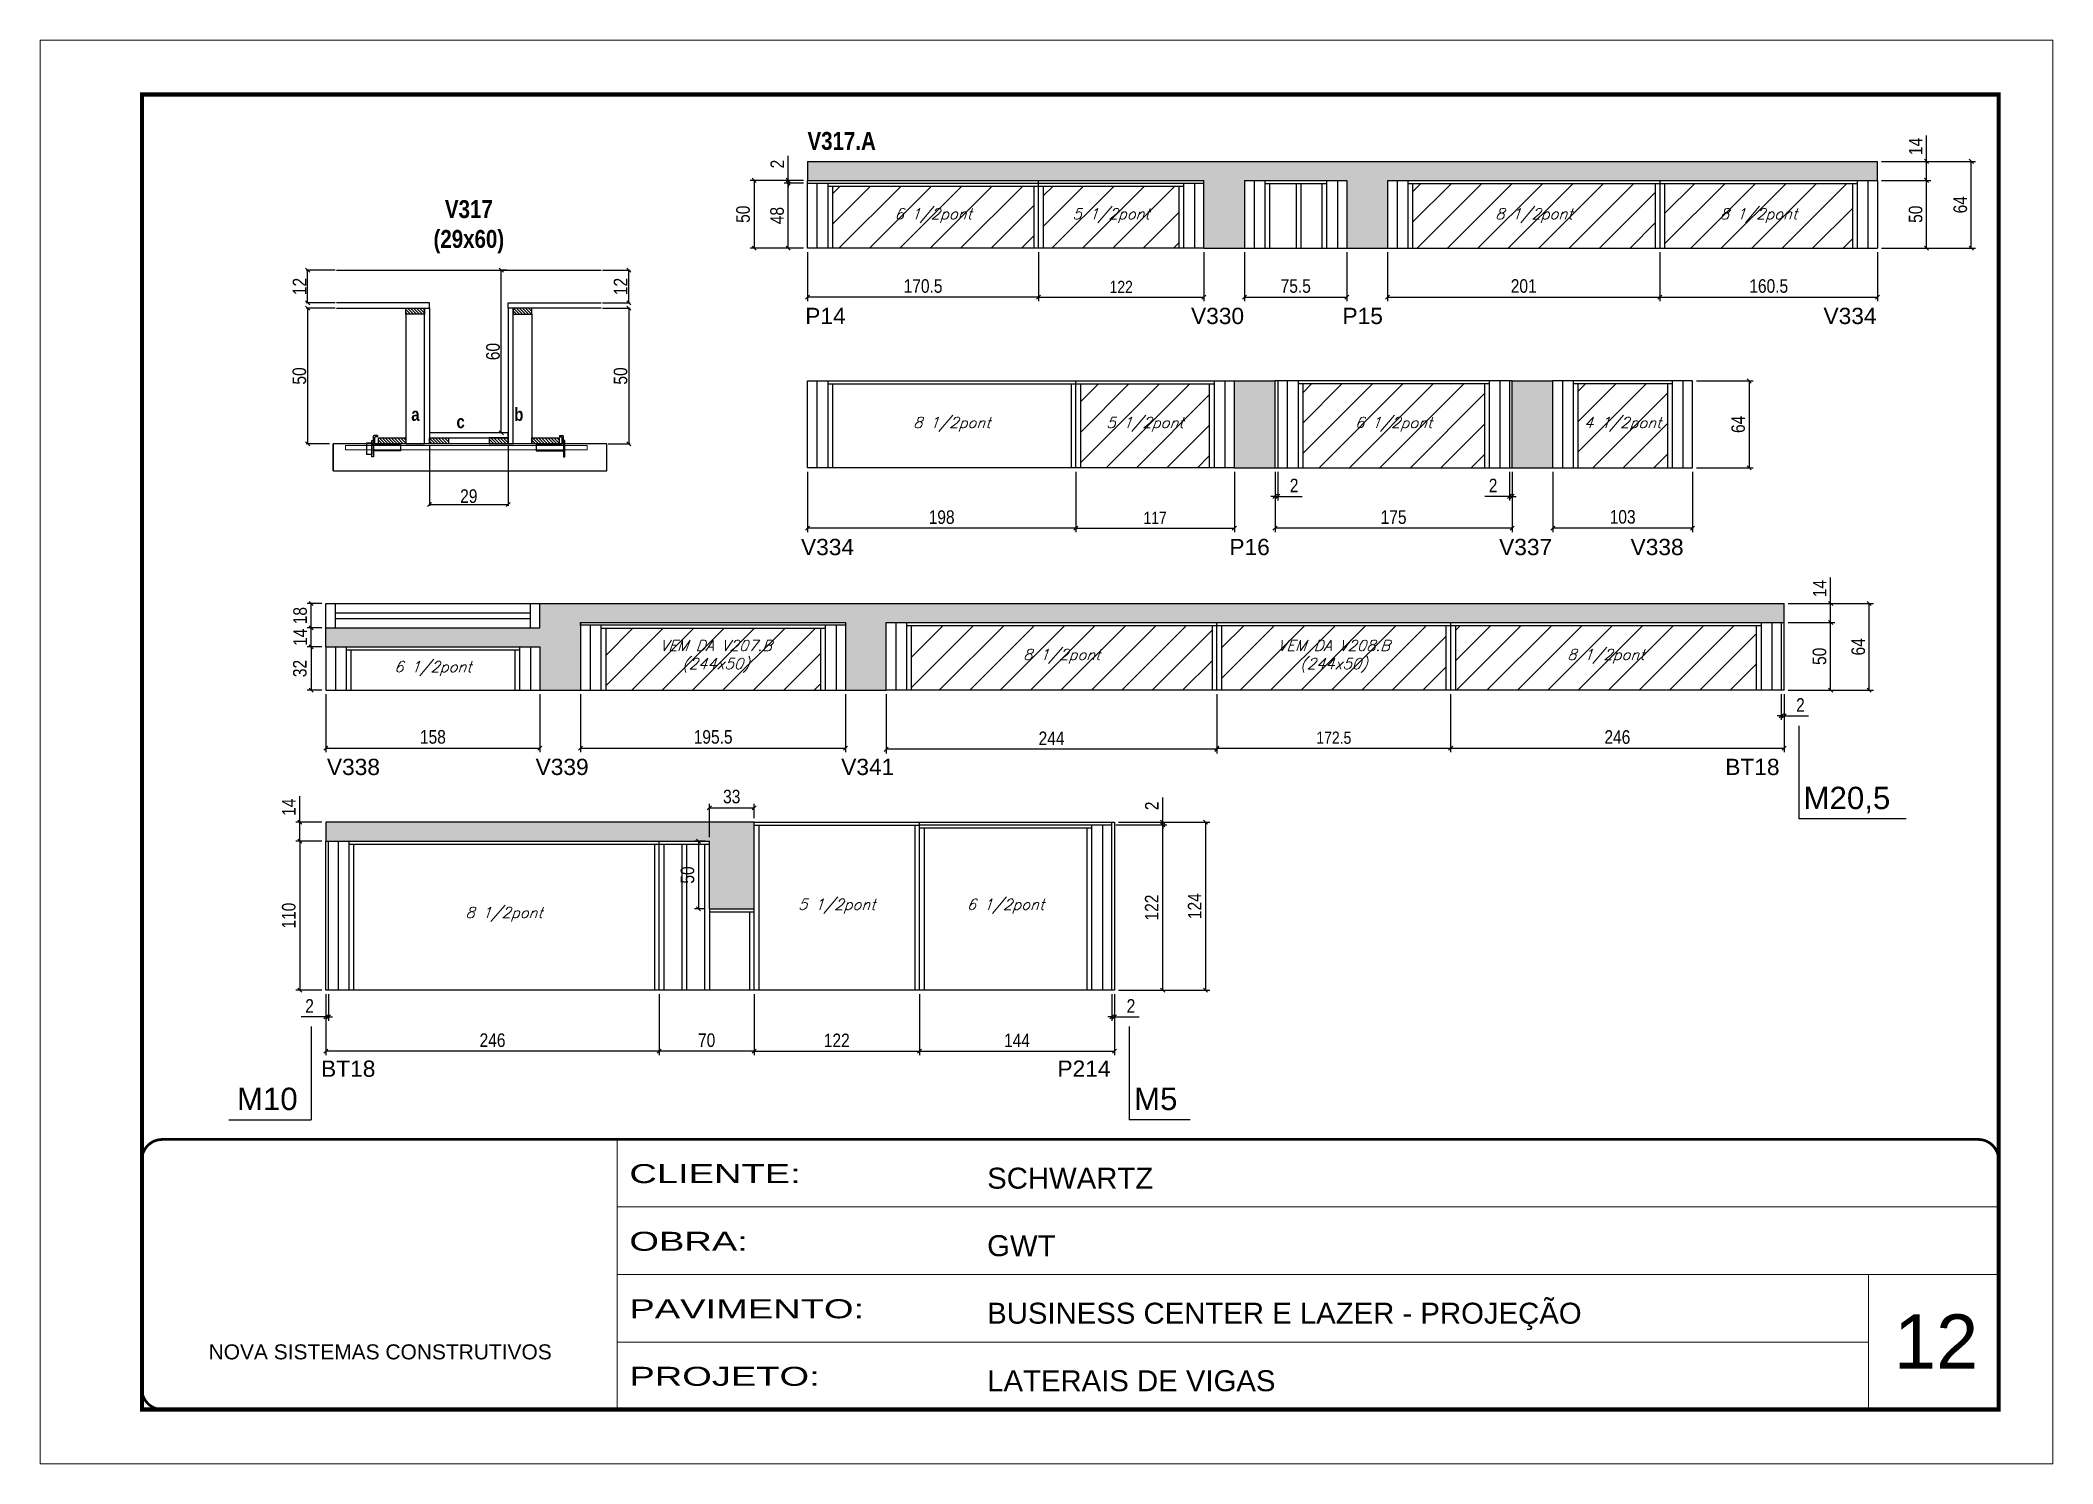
# Model space of a CAD drawing. Extents: x 13154 to 22413, y 1253 to 30260.
# Drawn here: x 17923 to 19408, y 26522 to 27572 of the extents above; entities that cross this region are included whole.
import ezdxf

# ---------------------------------------------------------------- set-up
doc = ezdxf.new("R2010")
doc.units = 0
doc.linetypes.add('CONTINUO', pattern=[0])
doc.linetypes.add('DASHED', pattern=[0.75, 0.5, -0.25])
for name, color, linetype in [('5', 5, 'Continuous'), ('barrote', 251, 'Continuous'), ('COTA', 241, 'Continuous'), ('detalhes', 4, 'Continuous'), ('NOMENCLATURA', 7, 'Continuous'), ('Painéis', 200, 'Continuous'), ('presilha', 1, 'Continuous'), ('SARR_2.2x10', 60, 'Continuous'), ('SARR_2.2x7', 40, 'Continuous'), ('SARR_3.5x7', 81, 'Continuous'), ('texto', 7, 'Continuous')]:
    doc.layers.add(name, color=color, linetype=linetype)
for name, color, linetype, lineweight in [('CARIMBO', 255, 'Continuous', 9), ('CONCRETO', 251, 'Continuous', 25), ('Folhas', 255, 'Continuous', 9), ('Hachura', 251, 'Continuous', 9), ('SARRAFO DE PRESSAO', 251, 'DASHED', 9), ('SCO-___-LAJ', 2, 'Continuous', 0)]:
    doc.layers.add(name, color=color, linetype=linetype, lineweight=lineweight)
doc.styles.add('ARIAL', font='arial.ttf')
doc.styles.add('COTA TECNICA', font='techl___.ttf', dxfattribs={"height": 10})
doc.styles.add('COTA TECNICA 2X', font='techl___.ttf', dxfattribs={"height": 10})
doc.styles.add('COTA TECNICA-50', font='techl___.ttf', dxfattribs={"height": 9})
doc.styles.add('Romans', font='romans.shx')
doc.styles.get("Standard").update_dxf_attribs({"font": 'arial.ttf'})
doc.styles.add('TECNICA', font='techb___.ttf', dxfattribs={"height": 10})
doc.styles.add('Tecnologia', font='')
doc.styles.get('Tecnologia').set_extended_font_data('Forgotten Futurist')
doc.dimstyles.new('COTA PAINEL-50', dxfattribs={"dimtxt": 9, "dimasz": 3, "dimexe": 3, "dimexo": 3, "dimgap": 3, "dimtad": 1, "dimdec": 1, "dimzin": 12, "dimdsep": 46, "dimtxsty": 'COTA TECNICA-50', "dimblk1": 'OBLIQUE', "dimblk2": 'OBLIQUE', "dimsah": 1, "dimcen": 0.9, "dimclrd": 4, "dimclre": 4, "dimclrt": 240, "dimadec": 1, "dimazin": 3, "dimtfac": 1, "dimtdec": 1, "dimtmove": 0, "dimatfit": 3, "dimfxl": 1, "dimtolj": 1, "dimtzin": 12, "dimarcsym": 0})
doc.dimstyles.new('PAINEL', dxfattribs={"dimtxt": 10, "dimasz": 3, "dimexe": 3, "dimexo": 3, "dimgap": 3, "dimtad": 1, "dimdec": 1, "dimzin": 12, "dimdsep": 46, "dimtxsty": 'COTA TECNICA', "dimblk1": 'OBLIQUE', "dimblk2": 'OBLIQUE', "dimsah": 1, "dimcen": 0.9, "dimclrd": 4, "dimclre": 4, "dimclrt": 240, "dimadec": 1, "dimazin": 3, "dimtfac": 1, "dimtdec": 1, "dimtmove": 0, "dimatfit": 3, "dimfxl": 1, "dimtolj": 1, "dimtzin": 12, "dimarcsym": 0})
doc.dimstyles.new('SECAO', dxfattribs={"dimscale": 0.333333, "dimtxt": 5, "dimasz": 9, "dimexe": 3, "dimexo": 3, "dimgap": 3, "dimtad": 1, "dimdec": 1, "dimlfac": 0.5, "dimzin": 12, "dimdsep": 46, "dimtxsty": 'COTA TECNICA 2X', "dimblk1": 'OBLIQUE', "dimblk2": 'OBLIQUE', "dimsah": 1, "dimcen": 0.9, "dimclrd": 4, "dimclre": 4, "dimclrt": 240, "dimadec": 1, "dimazin": 3, "dimtfac": 1, "dimtdec": 1, "dimtmove": 0, "dimatfit": 3, "dimfxl": 1, "dimtolj": 1, "dimtzin": 12, "dimarcsym": 0})

msp = doc.modelspace()

# ---------------------------------------------------------------- texts
at = {"layer": '5', "linetype": 'Continuous'}
for s, rotation, p in [('P14', 0.00004, (18487.34, 27362.69)), ('V330', 0.00004, (18772.03, 27362.69)), ('P15', 0.00004, (18883.79, 27362.69)), ('V334', 0.00004, (19238.71, 27362.69)), ('V334', 359.99996, (18484.24, 27192.24)), ('P16', 359.99996, (18800.31, 27192.24)), ('V337', 359.99996, (18999.36, 27192.24)), ('V338', 359.99996, (19096.35, 27192.24)), ('V338', 0.00004, (18134.41, 27030.04)), ('V339', 0.00004, (18288.4, 27030.04)), ('V341', 0.00004, (18513.9, 27030.04)), ('BT18', 0.00004, (19166.24, 27030.04)), ('BT18', 359.99996, (18130.1, 26807.45)), ('P214', 359.99996, (18673.47, 26807.45))]:
    msp.add_text(s, height=12, rotation=rotation, dxfattribs=at).set_placement(p)
at = {"layer": 'CARIMBO', "style": 'ARIAL'}
msp.add_text('12', height=40, dxfattribs=at).set_placement((19290.74, 26592.17))
at = {"layer": 'detalhes', "style": 'TECNICA'}
for s, p in [('a', (18196.66, 27291.3)), ('b', (18272.63, 27291.29)), ('c', (18230, 27285.88))]:
    msp.add_text(s, height=9.6, dxfattribs=at).set_placement(p)
at = {"layer": 'NOMENCLATURA', "style": 'TECNICA'}
msp.add_text('V317.A', height=13.2, dxfattribs=at).set_placement((18489.01, 27491.2))
at = {"layer": 'NOMENCLATURA', "linetype": 'Continuous'}
for s, p in [('M20,5', (19223.97, 27004.88)), ('M10', (18068.02, 26782.9)), ('M5', (18729.97, 26782.9))]:
    msp.add_text(s, height=16.5, dxfattribs=at).set_placement(p)
at = {"layer": 'NOMENCLATURA', "insert": (18239.13, 27454.1), "char_height": 13.2, "attachment_point": 2, "style": 'TECNICA'}
msp.add_mtext_dynamic_manual_height_columns('V317\\P(29x60)', width=300.2766, gutter_width=1, heights=[0], dxfattribs=at)
at = {"layer": 'texto', "color": 2, "char_height": 8, "attachment_point": 5, "style": 'Romans'}
for s, insert in [('{\\Q19;\\C256;6 1/2pont}', (18581.76, 27442.68)), ('{\\Q19;\\C256;5 1/2pont}', (18713.01, 27442.68)), ('{\\Q19;\\C256;8 1/2pont}', (19025.01, 27442.68)), ('{\\Q19;\\C256;8 1/2pont}', (19190.76, 27442.68)), ('{\\Q19;\\C256;8 1/2pont}', (18595.51, 27288.72)), ('{\\Q19;\\C256;5 1/2pont}', (18738.01, 27288.72)), ('{\\Q19;\\C256;6 1/2pont}', (18921.51, 27288.72)), ('{\\Q19;\\C256;4 1/2pont}', (19090.51, 27288.72)), ('{\\Q19;\\C256;VEM DA V207.B^J(244x50) }', (18421.37, 27117.58)), ('{\\Q19;\\C256;8 1/2pont}', (18676.62, 27117.58)), ('{\\Q19;\\C256;VEM DA V208.B^J(244x50) }', (18877.37, 27117.58)), ('{\\Q19;\\C256;8 1/2pont}', (19078.12, 27117.58)), ('{\\Q19;\\C256;6 1/2pont}', (18212.62, 27108.58)), ('{\\Q19;\\C256;5 1/2pont}', (18510.62, 26933.26)), ('{\\Q19;\\C256;6 1/2pont}', (18635.12, 26933.26)), ('{\\Q19;\\C256;8 1/2pont}', (18265.12, 26927.26))]:
    msp.add_mtext(s, dxfattribs=dict(at, insert=insert))

# ---------------------------------------------------------------- blocks, each defined once
blk = doc.blocks.new('9999999999')
at = {"color": 30, "linetype": 'CONTINUO'}
for p, q in [((98564.6, 34230.2), (98564.6, 34429.4)), ((98564.6, 34379.6), (99584, 34379.6)), ((98564.6, 34329.8), (99488, 34329.8)), ((99584, 34329.8), (99488, 34329.8)), ((99488, 34329.8), (99488, 34230.2)), ((98564.6, 34280), (99488, 34280))]:
    blk.add_line(p, q, dxfattribs=at)
at = {"color": 30, "linetype": 'CONTINUO', "const_width": 2}
blk.add_lwpolyline([(99584, 34230.2), (99584, 34414.4, 0.414214), (99569, 34429.4), (98229, 34429.4, 0.414214), (98214, 34414.4), (98214, 34245.2, 0.414214), (98229, 34230.2), (99584, 34230.2)], format="xyb", dxfattribs=at)
at = {"layer": 'Folhas'}
blk.add_lwpolyline([(98139, 34190.2), (99624, 34190.2), (99624, 35240.2), (98139, 35240.2)], close=True, dxfattribs=at)
at = {"layer": 'Folhas', "color": 30, "const_width": 3}
blk.add_lwpolyline([(98214, 34230.2), (99584, 34230.2), (99584, 35200.2), (98214, 35200.2)], close=True, dxfattribs=at)
at = {"color": 7, "linetype": 'Continuous', "ltscale": 5, "style": 'ARIAL'}
for s, height, p in [('SCHWARTZ', 15.48, (98837.7, 34393.1)), ('GWT', 15.48, (98837.7, 34343.3)), ('BUSINESS CENTER E LAZER - PROJEÇÃO', 15.483, (98837.7, 34293.5)), ('NOVA SISTEMAS CONSTRUTIVOS', 11.059, (98263.2, 34267.2)), ('LATERAIS DE VIGAS', 15.483, (98837.7, 34243.7))]:
    blk.add_text(s, height=height, dxfattribs=at).set_placement(p)
at = {"layer": 'Folhas', "color": 7, "style": 'Tecnologia', "width": 1.5}
for s, p in [('CLIENTE:', (98573.7, 34397.2)), ('OBRA:', (98573.7, 34347.3)), ('PAVIMENTO:', (98573.7, 34297.5)), ('PROJETO:', (98573.7, 34247.7))]:
    blk.add_text(s, height=14, dxfattribs=at).set_placement(p)
blk = doc.blocks.new('PRESILHA METÁLICA 1')
at = {"layer": 'presilha'}
for p, q in [((0, 13), (6, 13)), ((0, 13), (0, 0)), ((6, 0), (0, 0)), ((6, 15.5), (7.5, 15.5)), ((6, -2.5), (6, 15.5)), ((6, 13), (6, 0)), ((7.5, 10.6), (7.5, 19.9)), ((7.5, 15.5), (7.5, -2.5)), ((37.5, 4.1), (7.5, 4.1)), ((12, 21), (8.6, 21)), ((9, 11.6), (9, 18.9)), ((12, 19.5), (9.6, 19.5)), ((37.5, 11), (9.6, 11)), ((12, 21), (12, 19.5)), ((37.5, 11), (37.5, 4.1)), ((7.5, -2.5), (6, -2.5))]:
    blk.add_line(p, q, dxfattribs=at)
for centre, radius, start, end in [((8.6, 19.9), 1.14, 90, 180), ((9.6, 18.9), 0.57, 90, 180), ((9.6, 11.6), 0.57, 180, 270)]:
    blk.add_arc(centre, radius, start, end, dxfattribs=at)
blk = doc.blocks.new('PRESILHA METÁLICA 2')
at = {"layer": 'presilha'}
for p, q in [((-5.2, 23.5), (-5.2, 22)), ((-5.2, 23.5), (-1.9, 23.5)), ((-0.8, 14.6), (-0.8, 22.4)), ((-30.8, 13.5), (-30.8, 6.6)), ((-30.8, 13.5), (-2.8, 13.5)), ((-30.8, 6.6), (-0.8, 6.6)), ((-5.2, 22), (-2.8, 22)), ((-2.2, 14.1), (-2.2, 21.4)), ((0.8, 18), (-0.8, 18)), ((-0.8, 18), (-0.8, 0)), ((-0.8, 0), (0.8, 0)), ((0.8, 0), (0.8, 18))]:
    blk.add_line(p, q, dxfattribs=at)
for centre, radius, start, end in [((-1.9, 22.4), 1.14, 0, 90), ((-2.8, 21.4), 0.57, 0, 90), ((-2.8, 14.1), 0.57, 270, 0)]:
    blk.add_arc(centre, radius, start, end, dxfattribs=at)
blk = doc.blocks.new('_Oblique')
at = {"color": 0, "linetype": 'ByBlock', "lineweight": -2}
blk.add_line((-0.5, -0.5), (0.5, 0.5), dxfattribs=at)
blk = doc.blocks.new('*D242')
at = {"layer": 'COTA', "color": 4, "lineweight": -2, "transparency": 16777216}
for p, q in [((18337.8, 27374.4), (18358.2, 27374.4)), ((18357.2, 27374.4), (18357.2, 27274.4)), ((18341.9, 27274.4), (18358.2, 27274.4))]:
    blk.add_line(p, q, dxfattribs=at)
at = {"layer": 'Defpoints', "color": 0, "transparency": 16777216}
for p in [(18336.8, 27374.4), (18340.9, 27274.4), (18357.2, 27274.4)]:
    blk.add_point(p, dxfattribs=at)
at = {"layer": 'COTA', "color": 4, "lineweight": -2, "transparency": 16777216, "xscale": 3, "yscale": 3, "zscale": 3}
for p, rotation in [((18357.2, 27374.4), 90), ((18357.2, 27274.4), 270)]:
    blk.add_blockref('_Oblique', p, dxfattribs=dict(at, rotation=rotation))
at = {"layer": 'COTA', "color": 240, "transparency": 16777216, "insert": (18351.1, 27324.4), "char_height": 10, "attachment_point": 5, "rotation": 90, "style": 'COTA TECNICA 2X'}
blk.add_mtext('\\A1;50', dxfattribs=at)
blk = doc.blocks.new('*D243')
at = {"layer": 'COTA', "color": 4, "lineweight": -2, "transparency": 16777216}
for p, q in [((18337.8, 27402.4), (18358.2, 27402.4)), ((18357.2, 27378.4), (18357.2, 27402.4)), ((18337.8, 27378.4), (18358.2, 27378.4))]:
    blk.add_line(p, q, dxfattribs=at)
at = {"layer": 'Defpoints', "color": 0, "transparency": 16777216}
for p in [(18336.8, 27402.4), (18357.2, 27402.4), (18336.8, 27378.4)]:
    blk.add_point(p, dxfattribs=at)
at = {"layer": 'COTA', "color": 4, "lineweight": -2, "transparency": 16777216, "xscale": 3, "yscale": 3, "zscale": 3}
for p, rotation in [((18357.2, 27402.4), 90), ((18357.2, 27378.4), 270)]:
    blk.add_blockref('_Oblique', p, dxfattribs=dict(at, rotation=rotation))
at = {"layer": 'COTA', "color": 240, "transparency": 16777216, "insert": (18351.1, 27390.4), "char_height": 10, "attachment_point": 5, "rotation": 90, "style": 'COTA TECNICA 2X'}
blk.add_mtext('\\A1;12', dxfattribs=at)
blk = doc.blocks.new('*D244')
at = {"layer": 'COTA', "color": 4, "lineweight": -2, "transparency": 16777216}
for p, q in [((18140.4, 27374.4), (18119.2, 27374.4)), ((18120.2, 27374.4), (18120.2, 27274.4)), ((18136.3, 27274.4), (18119.2, 27274.4))]:
    blk.add_line(p, q, dxfattribs=at)
at = {"layer": 'Defpoints', "color": 0, "transparency": 16777216}
for p in [(18141.4, 27374.4), (18120.2, 27274.4), (18137.3, 27274.4)]:
    blk.add_point(p, dxfattribs=at)
at = {"layer": 'COTA', "color": 4, "lineweight": -2, "transparency": 16777216, "xscale": 3, "yscale": 3, "zscale": 3}
for p, rotation in [((18120.2, 27374.4), 90), ((18120.2, 27274.4), 270)]:
    blk.add_blockref('_Oblique', p, dxfattribs=dict(at, rotation=rotation))
at = {"layer": 'COTA', "color": 240, "transparency": 16777216, "insert": (18114.1, 27324.4), "char_height": 10, "attachment_point": 5, "rotation": 90, "style": 'COTA TECNICA 2X'}
blk.add_mtext('\\A1;50', dxfattribs=at)
blk = doc.blocks.new('*D1278')
at = {"layer": 'COTA', "color": 4, "lineweight": -2, "transparency": 16777216}
for p, q in [((18267.1, 27402.4), (18262.1, 27402.4)), ((18263.1, 27282.4), (18263.1, 27402.4)), ((18267.1, 27282.4), (18262.1, 27282.4))]:
    blk.add_line(p, q, dxfattribs=at)
at = {"layer": 'Defpoints', "color": 0, "transparency": 16777216}
for p in [(18263.1, 27402.4), (18268.1, 27402.4), (18268.1, 27282.4)]:
    blk.add_point(p, dxfattribs=at)
at = {"layer": 'COTA', "color": 4, "lineweight": -2, "transparency": 16777216, "xscale": 3, "yscale": 3, "zscale": 3}
for p, rotation in [((18263.1, 27402.4), 90), ((18263.1, 27282.4), 270)]:
    blk.add_blockref('_Oblique', p, dxfattribs=dict(at, rotation=rotation))
at = {"layer": 'COTA', "color": 240, "transparency": 16777216, "insert": (18257, 27342.4), "char_height": 10, "attachment_point": 5, "rotation": 90, "style": 'COTA TECNICA 2X'}
blk.add_mtext('\\A1;60', dxfattribs=at)
blk = doc.blocks.new('*D1279')
at = {"layer": 'COTA', "color": 4, "lineweight": -2, "transparency": 16777216}
for p, q in [((18140.4, 27402.4), (18119.2, 27402.4)), ((18120.2, 27378.4), (18120.2, 27402.4)), ((18140.4, 27378.4), (18119.2, 27378.4))]:
    blk.add_line(p, q, dxfattribs=at)
at = {"layer": 'Defpoints', "color": 0, "transparency": 16777216}
for p in [(18120.2, 27402.4), (18141.4, 27402.4), (18141.4, 27378.4)]:
    blk.add_point(p, dxfattribs=at)
at = {"layer": 'COTA', "color": 4, "lineweight": -2, "transparency": 16777216, "xscale": 3, "yscale": 3, "zscale": 3}
for p, rotation in [((18120.2, 27402.4), 90), ((18120.2, 27378.4), 270)]:
    blk.add_blockref('_Oblique', p, dxfattribs=dict(at, rotation=rotation))
at = {"layer": 'COTA', "color": 240, "transparency": 16777216, "insert": (18114.2, 27390.4), "char_height": 10, "attachment_point": 5, "rotation": 90, "style": 'COTA TECNICA 2X'}
blk.add_mtext('\\A1;12', dxfattribs=at)
blk = doc.blocks.new('*D1280')
at = {"layer": 'COTA', "color": 4, "lineweight": -2, "transparency": 16777216}
for p, q in [((18210.1, 27273.4), (18210.1, 27228.6)), ((18268.1, 27273.4), (18268.1, 27228.6)), ((18210.1, 27229.6), (18268.1, 27229.6))]:
    blk.add_line(p, q, dxfattribs=at)
at = {"layer": 'Defpoints', "color": 0, "transparency": 16777216}
for p in [(18210.1, 27274.4), (18268.1, 27274.4), (18268.1, 27229.6)]:
    blk.add_point(p, dxfattribs=at)
at = {"layer": 'COTA', "color": 4, "lineweight": -2, "transparency": 16777216, "xscale": 3, "yscale": 3, "zscale": 3, "rotation": 180}
blk.add_blockref('_Oblique', (18210.1, 27229.6), dxfattribs=at)
at = {"layer": 'COTA', "color": 4, "lineweight": -2, "transparency": 16777216, "xscale": 3, "yscale": 3, "zscale": 3}
blk.add_blockref('_Oblique', (18268.1, 27229.6), dxfattribs=at)
at = {"layer": 'COTA', "color": 240, "transparency": 16777216, "insert": (18239.1, 27235.7), "char_height": 10, "attachment_point": 5, "style": 'COTA TECNICA 2X'}
blk.add_mtext('\\A1;29', dxfattribs=at)
blk = doc.blocks.new('*D224')
at = {"layer": 'COTA', "color": 4, "linetype": 'ByBlock', "lineweight": -2, "transparency": 16777216}
for p, q in [((18659.5, 27415.7), (18659.5, 27379.6)), ((18781.5, 27415.7), (18781.5, 27379.6)), ((18659.5, 27382.6), (18781.5, 27382.6))]:
    blk.add_line(p, q, dxfattribs=at)
at = {"layer": 'Defpoints', "color": 0, "linetype": 'ByBlock', "transparency": 16777216}
for p in [(18659.5, 27418.7), (18781.5, 27418.7), (18781.5, 27382.6)]:
    blk.add_point(p, dxfattribs=at)
at = {"layer": 'COTA', "color": 4, "linetype": 'ByBlock', "lineweight": -2, "transparency": 16777216, "xscale": 3, "yscale": 3, "zscale": 3, "rotation": 180}
blk.add_blockref('_Oblique', (18659.5, 27382.6), dxfattribs=at)
at = {"layer": 'COTA', "color": 4, "linetype": 'ByBlock', "lineweight": -2, "transparency": 16777216, "xscale": 3, "yscale": 3, "zscale": 3}
blk.add_blockref('_Oblique', (18781.5, 27382.6), dxfattribs=at)
at = {"layer": 'COTA', "color": 240, "linetype": 'ByBlock', "transparency": 16777216, "insert": (18720.5, 27390.1), "char_height": 9, "attachment_point": 5, "style": 'COTA TECNICA-50'}
blk.add_mtext('\\A1;122', dxfattribs=at)
blk = doc.blocks.new('*D1281')
at = {"layer": 'COTA', "color": 4, "linetype": 'ByBlock', "lineweight": -2, "transparency": 16777216}
for p, q in [((18489, 27415.7), (18489, 27379.6)), ((18659.5, 27415.7), (18659.5, 27379.6)), ((18659.5, 27382.6), (18489, 27382.6))]:
    blk.add_line(p, q, dxfattribs=at)
at = {"layer": 'Defpoints', "color": 0, "linetype": 'ByBlock', "transparency": 16777216}
for p in [(18489, 27418.7), (18659.5, 27418.7), (18489, 27382.6)]:
    blk.add_point(p, dxfattribs=at)
at = {"layer": 'COTA', "color": 4, "linetype": 'ByBlock', "lineweight": -2, "transparency": 16777216, "xscale": 3, "yscale": 3, "zscale": 3, "rotation": 180}
blk.add_blockref('_Oblique', (18489, 27382.6), dxfattribs=at)
at = {"layer": 'COTA', "color": 4, "linetype": 'ByBlock', "lineweight": -2, "transparency": 16777216, "xscale": 3, "yscale": 3, "zscale": 3}
blk.add_blockref('_Oblique', (18659.5, 27382.6), dxfattribs=at)
at = {"layer": 'COTA', "color": 240, "linetype": 'ByBlock', "transparency": 16777216, "insert": (18574.3, 27390.7), "char_height": 10, "attachment_point": 5, "style": 'COTA TECNICA'}
blk.add_mtext('\\A1;170.5', dxfattribs=at)
blk = doc.blocks.new('*D1282')
at = {"layer": 'COTA', "color": 4, "linetype": 'ByBlock', "lineweight": -2, "transparency": 16777216}
for p, q in [((18486, 27468.7), (18446.6, 27468.7)), ((18449.6, 27468.7), (18449.6, 27418.7)), ((18486, 27418.7), (18446.6, 27418.7))]:
    blk.add_line(p, q, dxfattribs=at)
at = {"layer": 'Defpoints', "color": 0, "linetype": 'ByBlock', "transparency": 16777216}
for p in [(18489, 27468.7), (18449.6, 27418.7), (18489, 27418.7)]:
    blk.add_point(p, dxfattribs=at)
at = {"layer": 'COTA', "color": 4, "linetype": 'ByBlock', "lineweight": -2, "transparency": 16777216, "xscale": 3, "yscale": 3, "zscale": 3}
for p, rotation in [((18449.6, 27468.7), 90), ((18449.6, 27418.7), 270)]:
    blk.add_blockref('_Oblique', p, dxfattribs=dict(at, rotation=rotation))
at = {"layer": 'COTA', "color": 240, "linetype": 'ByBlock', "transparency": 16777216, "insert": (18441.5, 27443.7), "char_height": 10, "attachment_point": 5, "rotation": 90, "style": 'COTA TECNICA'}
blk.add_mtext('\\A1;50', dxfattribs=at)
blk = doc.blocks.new('*D1283')
at = {"layer": 'COTA', "color": 4, "linetype": 'ByBlock', "lineweight": -2, "transparency": 16777216}
for p, q in [((18811.5, 27415.7), (18811.5, 27379.6)), ((18887, 27415.7), (18887, 27379.6)), ((18811.5, 27382.6), (18887, 27382.6))]:
    blk.add_line(p, q, dxfattribs=at)
at = {"layer": 'Defpoints', "color": 0, "linetype": 'ByBlock', "transparency": 16777216}
for p in [(18811.5, 27418.7), (18887, 27418.7), (18887, 27382.6)]:
    blk.add_point(p, dxfattribs=at)
at = {"layer": 'COTA', "color": 4, "linetype": 'ByBlock', "lineweight": -2, "transparency": 16777216, "xscale": 3, "yscale": 3, "zscale": 3, "rotation": 180}
blk.add_blockref('_Oblique', (18811.5, 27382.6), dxfattribs=at)
at = {"layer": 'COTA', "color": 4, "linetype": 'ByBlock', "lineweight": -2, "transparency": 16777216, "xscale": 3, "yscale": 3, "zscale": 3}
blk.add_blockref('_Oblique', (18887, 27382.6), dxfattribs=at)
at = {"layer": 'COTA', "color": 240, "linetype": 'ByBlock', "transparency": 16777216, "insert": (18849.3, 27390.7), "char_height": 10, "attachment_point": 5, "style": 'COTA TECNICA'}
blk.add_mtext('\\A1;75.5', dxfattribs=at)
blk = doc.blocks.new('*D1284')
at = {"layer": 'COTA', "color": 4, "linetype": 'ByBlock', "lineweight": -2, "transparency": 16777216}
for p, q in [((18917, 27415.7), (18917, 27379.6)), ((19118, 27415.7), (19118, 27379.6)), ((18917, 27382.6), (19118, 27382.6))]:
    blk.add_line(p, q, dxfattribs=at)
at = {"layer": 'Defpoints', "color": 0, "linetype": 'ByBlock', "transparency": 16777216}
for p in [(18917, 27418.7), (19118, 27418.7), (19118, 27382.6)]:
    blk.add_point(p, dxfattribs=at)
at = {"layer": 'COTA', "color": 4, "linetype": 'ByBlock', "lineweight": -2, "transparency": 16777216, "xscale": 3, "yscale": 3, "zscale": 3, "rotation": 180}
blk.add_blockref('_Oblique', (18917, 27382.6), dxfattribs=at)
at = {"layer": 'COTA', "color": 4, "linetype": 'ByBlock', "lineweight": -2, "transparency": 16777216, "xscale": 3, "yscale": 3, "zscale": 3}
blk.add_blockref('_Oblique', (19118, 27382.6), dxfattribs=at)
at = {"layer": 'COTA', "color": 240, "linetype": 'ByBlock', "transparency": 16777216, "insert": (19017.5, 27390.7), "char_height": 10, "attachment_point": 5, "style": 'COTA TECNICA'}
blk.add_mtext('\\A1;201', dxfattribs=at)
blk = doc.blocks.new('*D1285')
at = {"layer": 'COTA', "color": 4, "linetype": 'ByBlock', "lineweight": -2, "transparency": 16777216}
for p, q in [((19118, 27415.7), (19118, 27379.6)), ((19278.5, 27415.7), (19278.5, 27379.6)), ((19118, 27382.6), (19278.5, 27382.6))]:
    blk.add_line(p, q, dxfattribs=at)
at = {"layer": 'Defpoints', "color": 0, "linetype": 'ByBlock', "transparency": 16777216}
for p in [(19118, 27418.7), (19278.5, 27418.7), (19278.5, 27382.6)]:
    blk.add_point(p, dxfattribs=at)
at = {"layer": 'COTA', "color": 4, "linetype": 'ByBlock', "lineweight": -2, "transparency": 16777216, "xscale": 3, "yscale": 3, "zscale": 3, "rotation": 180}
blk.add_blockref('_Oblique', (19118, 27382.6), dxfattribs=at)
at = {"layer": 'COTA', "color": 4, "linetype": 'ByBlock', "lineweight": -2, "transparency": 16777216, "xscale": 3, "yscale": 3, "zscale": 3}
blk.add_blockref('_Oblique', (19278.5, 27382.6), dxfattribs=at)
at = {"layer": 'COTA', "color": 240, "linetype": 'ByBlock', "transparency": 16777216, "insert": (19198.3, 27390.7), "char_height": 10, "attachment_point": 5, "style": 'COTA TECNICA'}
blk.add_mtext('\\A1;160.5', dxfattribs=at)
blk = doc.blocks.new('*D1286')
at = {"layer": 'COTA', "color": 4, "linetype": 'ByBlock', "lineweight": -2, "transparency": 16777216}
for p, q in [((18486, 27466.7), (18471.7, 27466.7)), ((18474.7, 27418.7), (18474.7, 27466.7)), ((18486, 27418.7), (18471.7, 27418.7))]:
    blk.add_line(p, q, dxfattribs=at)
at = {"layer": 'Defpoints', "color": 0, "linetype": 'ByBlock', "transparency": 16777216}
for p in [(18474.7, 27466.7), (18489, 27466.7), (18489, 27418.7)]:
    blk.add_point(p, dxfattribs=at)
at = {"layer": 'COTA', "color": 4, "linetype": 'ByBlock', "lineweight": -2, "transparency": 16777216, "xscale": 3, "yscale": 3, "zscale": 3}
for p, rotation in [((18474.7, 27466.7), 90), ((18474.7, 27418.7), 270)]:
    blk.add_blockref('_Oblique', p, dxfattribs=dict(at, rotation=rotation))
at = {"layer": 'COTA', "color": 240, "linetype": 'ByBlock', "transparency": 16777216, "insert": (18466.6, 27442.7), "char_height": 10, "attachment_point": 5, "rotation": 90, "style": 'COTA TECNICA'}
blk.add_mtext('\\A1;48', dxfattribs=at)
blk = doc.blocks.new('*D1287')
at = {"layer": 'COTA', "color": 4, "linetype": 'ByBlock', "lineweight": -2, "transparency": 16777216}
for p, q in [((18474.7, 27468.7), (18474.7, 27486.8)), ((18486, 27468.7), (18471.7, 27468.7)), ((18486, 27466.7), (18471.7, 27466.7)), ((18474.7, 27466.7), (18474.7, 27468.7)), ((18474.7, 27466.7), (18474.7, 27463.7))]:
    blk.add_line(p, q, dxfattribs=at)
at = {"layer": 'Defpoints', "color": 0, "linetype": 'ByBlock', "transparency": 16777216}
for p in [(18474.7, 27468.7), (18489, 27468.7), (18489, 27466.7)]:
    blk.add_point(p, dxfattribs=at)
at = {"layer": 'COTA', "color": 4, "linetype": 'ByBlock', "lineweight": -2, "transparency": 16777216, "xscale": 3, "yscale": 3, "zscale": 3}
for p, rotation in [((18474.7, 27468.7), 270), ((18474.7, 27466.7), 90)]:
    blk.add_blockref('_Oblique', p, dxfattribs=dict(at, rotation=rotation))
at = {"layer": 'COTA', "color": 240, "linetype": 'ByBlock', "transparency": 16777216, "insert": (18466.7, 27480.7), "char_height": 10, "attachment_point": 5, "rotation": 90, "style": 'COTA TECNICA'}
blk.add_mtext('\\A1;2', dxfattribs=at)
blk = doc.blocks.new('*D1288')
at = {"layer": 'COTA', "color": 4, "linetype": 'ByBlock', "lineweight": -2, "transparency": 16777216}
for p, q in [((19281.5, 27468.7), (19317.8, 27468.7)), ((19314.8, 27418.7), (19314.8, 27468.7)), ((19281.5, 27418.7), (19317.8, 27418.7))]:
    blk.add_line(p, q, dxfattribs=at)
at = {"layer": 'Defpoints', "color": 0, "linetype": 'ByBlock', "transparency": 16777216}
for p in [(19278.5, 27468.7), (19314.8, 27468.7), (19278.5, 27418.7)]:
    blk.add_point(p, dxfattribs=at)
at = {"layer": 'COTA', "color": 4, "linetype": 'ByBlock', "lineweight": -2, "transparency": 16777216, "xscale": 3, "yscale": 3, "zscale": 3}
for p, rotation in [((19314.8, 27468.7), 90), ((19314.8, 27418.7), 270)]:
    blk.add_blockref('_Oblique', p, dxfattribs=dict(at, rotation=rotation))
at = {"layer": 'COTA', "color": 240, "linetype": 'ByBlock', "transparency": 16777216, "insert": (19306.7, 27443.7), "char_height": 10, "attachment_point": 5, "rotation": 90, "style": 'COTA TECNICA'}
blk.add_mtext('\\A1;50', dxfattribs=at)
blk = doc.blocks.new('*D1289')
at = {"layer": 'COTA', "color": 4, "linetype": 'ByBlock', "lineweight": -2, "transparency": 16777216}
for p, q in [((19314.8, 27482.7), (19314.8, 27501.8)), ((19281.5, 27482.7), (19317.8, 27482.7)), ((19314.8, 27468.7), (19314.8, 27482.7)), ((19281.5, 27468.7), (19317.8, 27468.7))]:
    blk.add_line(p, q, dxfattribs=at)
at = {"layer": 'Defpoints', "color": 0, "linetype": 'ByBlock', "transparency": 16777216}
for p in [(19278.5, 27482.7), (19314.8, 27482.7), (19278.5, 27468.7)]:
    blk.add_point(p, dxfattribs=at)
at = {"layer": 'COTA', "color": 4, "linetype": 'ByBlock', "lineweight": -2, "transparency": 16777216, "xscale": 3, "yscale": 3, "zscale": 3}
for p, rotation in [((19314.8, 27482.7), 90), ((19314.8, 27468.7), 270)]:
    blk.add_blockref('_Oblique', p, dxfattribs=dict(at, rotation=rotation))
at = {"layer": 'COTA', "color": 240, "linetype": 'ByBlock', "transparency": 16777216, "insert": (19306.7, 27493.7), "char_height": 10, "attachment_point": 5, "rotation": 90, "style": 'COTA TECNICA'}
blk.add_mtext('\\A1;14', dxfattribs=at)
blk = doc.blocks.new('*D1290')
at = {"layer": 'COTA', "color": 4, "linetype": 'ByBlock', "lineweight": -2, "transparency": 16777216}
for p, q in [((19281.5, 27482.7), (19350.8, 27482.7)), ((19347.8, 27418.7), (19347.8, 27482.7)), ((19281.5, 27418.7), (19350.8, 27418.7))]:
    blk.add_line(p, q, dxfattribs=at)
at = {"layer": 'Defpoints', "color": 0, "linetype": 'ByBlock', "transparency": 16777216}
for p in [(19278.5, 27482.7), (19347.8, 27482.7), (19278.5, 27418.7)]:
    blk.add_point(p, dxfattribs=at)
at = {"layer": 'COTA', "color": 4, "linetype": 'ByBlock', "lineweight": -2, "transparency": 16777216, "xscale": 3, "yscale": 3, "zscale": 3}
for p, rotation in [((19347.8, 27482.7), 90), ((19347.8, 27418.7), 270)]:
    blk.add_blockref('_Oblique', p, dxfattribs=dict(at, rotation=rotation))
at = {"layer": 'COTA', "color": 240, "linetype": 'ByBlock', "transparency": 16777216, "insert": (19339.7, 27450.7), "char_height": 10, "attachment_point": 5, "rotation": 90, "style": 'COTA TECNICA'}
blk.add_mtext('\\A1;64', dxfattribs=at)
blk = doc.blocks.new('*D225')
at = {"layer": 'COTA', "color": 4, "linetype": 'ByBlock', "lineweight": -2, "transparency": 16777216}
for p, q in [((18687, 27253.7), (18687, 27209.1)), ((18804, 27253.7), (18804, 27209.1)), ((18687, 27212.1), (18804, 27212.1))]:
    blk.add_line(p, q, dxfattribs=at)
at = {"layer": 'Defpoints', "color": 0, "linetype": 'ByBlock', "transparency": 16777216}
for p in [(18687, 27256.7), (18804, 27256.7), (18804, 27212.1)]:
    blk.add_point(p, dxfattribs=at)
at = {"layer": 'COTA', "color": 4, "linetype": 'ByBlock', "lineweight": -2, "transparency": 16777216, "xscale": 3, "yscale": 3, "zscale": 3, "rotation": 180}
blk.add_blockref('_Oblique', (18687, 27212.1), dxfattribs=at)
at = {"layer": 'COTA', "color": 4, "linetype": 'ByBlock', "lineweight": -2, "transparency": 16777216, "xscale": 3, "yscale": 3, "zscale": 3}
blk.add_blockref('_Oblique', (18804, 27212.1), dxfattribs=at)
at = {"layer": 'COTA', "color": 240, "linetype": 'ByBlock', "transparency": 16777216, "insert": (18745.5, 27219.7), "char_height": 9, "attachment_point": 5, "style": 'COTA TECNICA-50'}
blk.add_mtext('\\A1;117', dxfattribs=at)
blk = doc.blocks.new('*D1268')
at = {"layer": 'COTA', "color": 4, "linetype": 'ByBlock', "lineweight": -2, "transparency": 16777216}
for p, q in [((18489, 27253.7), (18489, 27209.1)), ((18687, 27253.7), (18687, 27209.1)), ((18687, 27212.1), (18489, 27212.1))]:
    blk.add_line(p, q, dxfattribs=at)
at = {"layer": 'Defpoints', "color": 0, "linetype": 'ByBlock', "transparency": 16777216}
for p in [(18489, 27256.7), (18687, 27256.7), (18489, 27212.1)]:
    blk.add_point(p, dxfattribs=at)
at = {"layer": 'COTA', "color": 4, "linetype": 'ByBlock', "lineweight": -2, "transparency": 16777216, "xscale": 3, "yscale": 3, "zscale": 3, "rotation": 180}
blk.add_blockref('_Oblique', (18489, 27212.1), dxfattribs=at)
at = {"layer": 'COTA', "color": 4, "linetype": 'ByBlock', "lineweight": -2, "transparency": 16777216, "xscale": 3, "yscale": 3, "zscale": 3}
blk.add_blockref('_Oblique', (18687, 27212.1), dxfattribs=at)
at = {"layer": 'COTA', "color": 240, "linetype": 'ByBlock', "transparency": 16777216, "insert": (18588, 27220.2), "char_height": 10, "attachment_point": 5, "style": 'COTA TECNICA'}
blk.add_mtext('\\A1;198', dxfattribs=at)
blk = doc.blocks.new('*D1270')
at = {"layer": 'COTA', "color": 4, "linetype": 'ByBlock', "lineweight": -2, "transparency": 16777216}
for p, q in [((18834, 27253.7), (18834, 27209.1)), ((19009, 27253.7), (19009, 27209.1)), ((19009, 27212.1), (18834, 27212.1))]:
    blk.add_line(p, q, dxfattribs=at)
at = {"layer": 'Defpoints', "color": 0, "linetype": 'ByBlock', "transparency": 16777216}
for p in [(18834, 27256.7), (19009, 27256.7), (18834, 27212.1)]:
    blk.add_point(p, dxfattribs=at)
at = {"layer": 'COTA', "color": 4, "linetype": 'ByBlock', "lineweight": -2, "transparency": 16777216, "xscale": 3, "yscale": 3, "zscale": 3, "rotation": 180}
blk.add_blockref('_Oblique', (18834, 27212.1), dxfattribs=at)
at = {"layer": 'COTA', "color": 4, "linetype": 'ByBlock', "lineweight": -2, "transparency": 16777216, "xscale": 3, "yscale": 3, "zscale": 3}
blk.add_blockref('_Oblique', (19009, 27212.1), dxfattribs=at)
at = {"layer": 'COTA', "color": 240, "linetype": 'ByBlock', "transparency": 16777216, "insert": (18921.5, 27220.2), "char_height": 10, "attachment_point": 5, "style": 'COTA TECNICA'}
blk.add_mtext('\\A1;175', dxfattribs=at)
blk = doc.blocks.new('*D1271')
at = {"layer": 'COTA', "color": 4, "linetype": 'ByBlock', "lineweight": -2, "transparency": 16777216}
for p, q in [((19039, 27253.7), (19039, 27209.1)), ((19142, 27253.7), (19142, 27209.1)), ((19142, 27212.1), (19039, 27212.1))]:
    blk.add_line(p, q, dxfattribs=at)
at = {"layer": 'Defpoints', "color": 0, "linetype": 'ByBlock', "transparency": 16777216}
for p in [(19039, 27256.7), (19142, 27256.7), (19039, 27212.1)]:
    blk.add_point(p, dxfattribs=at)
at = {"layer": 'COTA', "color": 4, "linetype": 'ByBlock', "lineweight": -2, "transparency": 16777216, "xscale": 3, "yscale": 3, "zscale": 3, "rotation": 180}
blk.add_blockref('_Oblique', (19039, 27212.1), dxfattribs=at)
at = {"layer": 'COTA', "color": 4, "linetype": 'ByBlock', "lineweight": -2, "transparency": 16777216, "xscale": 3, "yscale": 3, "zscale": 3}
blk.add_blockref('_Oblique', (19142, 27212.1), dxfattribs=at)
at = {"layer": 'COTA', "color": 240, "linetype": 'ByBlock', "transparency": 16777216, "insert": (19090.5, 27220.4), "char_height": 10, "attachment_point": 5, "style": 'COTA TECNICA'}
blk.add_mtext('\\A1;103', dxfattribs=at)
blk = doc.blocks.new('*D1272')
at = {"layer": 'COTA', "color": 4, "linetype": 'ByBlock', "lineweight": -2, "transparency": 16777216}
for p, q in [((19145, 27320.7), (19186.9, 27320.7)), ((19183.9, 27320.7), (19183.9, 27256.7)), ((19145, 27256.7), (19186.9, 27256.7))]:
    blk.add_line(p, q, dxfattribs=at)
at = {"layer": 'Defpoints', "color": 0, "linetype": 'ByBlock', "transparency": 16777216}
for p in [(19142, 27320.7), (19142, 27256.7), (19183.9, 27256.7)]:
    blk.add_point(p, dxfattribs=at)
at = {"layer": 'COTA', "color": 4, "linetype": 'ByBlock', "lineweight": -2, "transparency": 16777216, "xscale": 3, "yscale": 3, "zscale": 3}
for p, rotation in [((19183.9, 27320.7), 90), ((19183.9, 27256.7), 270)]:
    blk.add_blockref('_Oblique', p, dxfattribs=dict(at, rotation=rotation))
at = {"layer": 'COTA', "color": 240, "linetype": 'ByBlock', "transparency": 16777216, "insert": (19175.8, 27288.7), "char_height": 10, "attachment_point": 5, "rotation": 90, "style": 'COTA TECNICA'}
blk.add_mtext('\\A1;64', dxfattribs=at)
blk = doc.blocks.new('*D1274')
at = {"layer": 'COTA', "color": 4, "linetype": 'ByBlock', "lineweight": -2, "transparency": 16777216}
for p, q in [((18133.6, 27089.6), (18133.6, 27046.9)), ((18291.6, 27089.6), (18291.6, 27046.9)), ((18133.6, 27049.9), (18291.6, 27049.9))]:
    blk.add_line(p, q, dxfattribs=at)
at = {"layer": 'Defpoints', "color": 0, "linetype": 'ByBlock', "transparency": 16777216}
for p in [(18133.6, 27092.6), (18291.6, 27092.6), (18291.6, 27049.9)]:
    blk.add_point(p, dxfattribs=at)
at = {"layer": 'COTA', "color": 4, "linetype": 'ByBlock', "lineweight": -2, "transparency": 16777216, "xscale": 3, "yscale": 3, "zscale": 3, "rotation": 180}
blk.add_blockref('_Oblique', (18133.6, 27049.9), dxfattribs=at)
at = {"layer": 'COTA', "color": 4, "linetype": 'ByBlock', "lineweight": -2, "transparency": 16777216, "xscale": 3, "yscale": 3, "zscale": 3}
blk.add_blockref('_Oblique', (18291.6, 27049.9), dxfattribs=at)
at = {"layer": 'COTA', "color": 240, "linetype": 'ByBlock', "transparency": 16777216, "insert": (18212.6, 27058.1), "char_height": 10, "attachment_point": 5, "style": 'COTA TECNICA'}
blk.add_mtext('\\A1;158', dxfattribs=at)
blk = doc.blocks.new('*D1275')
at = {"layer": 'COTA', "color": 4, "linetype": 'ByBlock', "lineweight": -2, "transparency": 16777216}
for p, q in [((18130.6, 27124.6), (18119.8, 27124.6)), ((18122.8, 27124.6), (18122.8, 27092.6)), ((18130.6, 27092.6), (18119.8, 27092.6))]:
    blk.add_line(p, q, dxfattribs=at)
at = {"layer": 'Defpoints', "color": 0, "linetype": 'ByBlock', "transparency": 16777216}
for p in [(18133.6, 27124.6), (18122.8, 27092.6), (18133.6, 27092.6)]:
    blk.add_point(p, dxfattribs=at)
at = {"layer": 'COTA', "color": 4, "linetype": 'ByBlock', "lineweight": -2, "transparency": 16777216, "xscale": 3, "yscale": 3, "zscale": 3}
for p, rotation in [((18122.8, 27124.6), 90), ((18122.8, 27092.6), 270)]:
    blk.add_blockref('_Oblique', p, dxfattribs=dict(at, rotation=rotation))
at = {"layer": 'COTA', "color": 240, "linetype": 'ByBlock', "transparency": 16777216, "insert": (18114.5, 27108.6), "char_height": 10, "attachment_point": 5, "rotation": 90, "style": 'COTA TECNICA'}
blk.add_mtext('\\A1;32', dxfattribs=at)
blk = doc.blocks.new('*D1276')
at = {"layer": 'COTA', "color": 4, "linetype": 'ByBlock', "lineweight": -2, "transparency": 16777216}
for p, q in [((18321.6, 27089.6), (18321.6, 27046.9)), ((18517.1, 27089.6), (18517.1, 27046.9)), ((18321.6, 27049.9), (18517.1, 27049.9))]:
    blk.add_line(p, q, dxfattribs=at)
at = {"layer": 'Defpoints', "color": 0, "linetype": 'ByBlock', "transparency": 16777216}
for p in [(18321.6, 27092.6), (18517.1, 27092.6), (18517.1, 27049.9)]:
    blk.add_point(p, dxfattribs=at)
at = {"layer": 'COTA', "color": 4, "linetype": 'ByBlock', "lineweight": -2, "transparency": 16777216, "xscale": 3, "yscale": 3, "zscale": 3, "rotation": 180}
blk.add_blockref('_Oblique', (18321.6, 27049.9), dxfattribs=at)
at = {"layer": 'COTA', "color": 4, "linetype": 'ByBlock', "lineweight": -2, "transparency": 16777216, "xscale": 3, "yscale": 3, "zscale": 3}
blk.add_blockref('_Oblique', (18517.1, 27049.9), dxfattribs=at)
at = {"layer": 'COTA', "color": 240, "linetype": 'ByBlock', "transparency": 16777216, "insert": (18419.4, 27058.1), "char_height": 10, "attachment_point": 5, "style": 'COTA TECNICA'}
blk.add_mtext('\\A1;195.5', dxfattribs=at)
blk = doc.blocks.new('*D223')
at = {"layer": 'COTA', "color": 4, "linetype": 'ByBlock', "lineweight": -2, "transparency": 16777216}
for p, q in [((18791.1, 27089.6), (18791.1, 27046.9)), ((18963.6, 27089.6), (18963.6, 27046.9)), ((18791.1, 27049.9), (18963.6, 27049.9))]:
    blk.add_line(p, q, dxfattribs=at)
at = {"layer": 'Defpoints', "color": 0, "linetype": 'ByBlock', "transparency": 16777216}
for p in [(18791.1, 27092.6), (18963.6, 27092.6), (18963.6, 27049.9)]:
    blk.add_point(p, dxfattribs=at)
at = {"layer": 'COTA', "color": 4, "linetype": 'ByBlock', "lineweight": -2, "transparency": 16777216, "xscale": 3, "yscale": 3, "zscale": 3, "rotation": 180}
blk.add_blockref('_Oblique', (18791.1, 27049.9), dxfattribs=at)
at = {"layer": 'COTA', "color": 4, "linetype": 'ByBlock', "lineweight": -2, "transparency": 16777216, "xscale": 3, "yscale": 3, "zscale": 3}
blk.add_blockref('_Oblique', (18963.6, 27049.9), dxfattribs=at)
at = {"layer": 'COTA', "color": 240, "linetype": 'ByBlock', "transparency": 16777216, "insert": (18877.4, 27057.5), "char_height": 9, "attachment_point": 5, "style": 'COTA TECNICA-50'}
blk.add_mtext('\\A1;172.5', dxfattribs=at)
blk = doc.blocks.new('*D1277')
at = {"layer": 'COTA', "color": 4, "linetype": 'ByBlock', "lineweight": -2, "transparency": 16777216}
for p, q in [((18547.1, 27089.6), (18547.1, 27046)), ((18791.1, 27089.6), (18791.1, 27046)), ((18791.1, 27049), (18547.1, 27049))]:
    blk.add_line(p, q, dxfattribs=at)
at = {"layer": 'Defpoints', "color": 0, "linetype": 'ByBlock', "transparency": 16777216}
for p in [(18547.1, 27092.6), (18791.1, 27092.6), (18547.1, 27049)]:
    blk.add_point(p, dxfattribs=at)
at = {"layer": 'COTA', "color": 4, "linetype": 'ByBlock', "lineweight": -2, "transparency": 16777216, "xscale": 3, "yscale": 3, "zscale": 3, "rotation": 180}
blk.add_blockref('_Oblique', (18547.1, 27049), dxfattribs=at)
at = {"layer": 'COTA', "color": 4, "linetype": 'ByBlock', "lineweight": -2, "transparency": 16777216, "xscale": 3, "yscale": 3, "zscale": 3}
blk.add_blockref('_Oblique', (18791.1, 27049), dxfattribs=at)
at = {"layer": 'COTA', "color": 240, "linetype": 'ByBlock', "transparency": 16777216, "insert": (18669.1, 27057.1), "char_height": 10, "attachment_point": 5, "style": 'COTA TECNICA'}
blk.add_mtext('\\A1;244', dxfattribs=at)
blk = doc.blocks.new('*D1205')
at = {"layer": 'COTA', "color": 4, "linetype": 'ByBlock', "lineweight": -2, "transparency": 16777216}
for p, q in [((18963.6, 27089.6), (18963.6, 27046.9)), ((19209.6, 27089.6), (19209.6, 27046.9)), ((18963.6, 27049.9), (19209.6, 27049.9))]:
    blk.add_line(p, q, dxfattribs=at)
at = {"layer": 'Defpoints', "color": 0, "linetype": 'ByBlock', "transparency": 16777216}
for p in [(18963.6, 27092.6), (19209.6, 27092.6), (19209.6, 27049.9)]:
    blk.add_point(p, dxfattribs=at)
at = {"layer": 'COTA', "color": 4, "linetype": 'ByBlock', "lineweight": -2, "transparency": 16777216, "xscale": 3, "yscale": 3, "zscale": 3, "rotation": 180}
blk.add_blockref('_Oblique', (18963.6, 27049.9), dxfattribs=at)
at = {"layer": 'COTA', "color": 4, "linetype": 'ByBlock', "lineweight": -2, "transparency": 16777216, "xscale": 3, "yscale": 3, "zscale": 3}
blk.add_blockref('_Oblique', (19209.6, 27049.9), dxfattribs=at)
at = {"layer": 'COTA', "color": 240, "linetype": 'ByBlock', "transparency": 16777216, "insert": (19086.6, 27058), "char_height": 10, "attachment_point": 5, "style": 'COTA TECNICA'}
blk.add_mtext('\\A1;246', dxfattribs=at)
blk = doc.blocks.new('*D1206')
at = {"layer": 'COTA', "color": 4, "linetype": 'ByBlock', "lineweight": -2, "transparency": 16777216}
for p, q in [((19212.6, 27142.6), (19247, 27142.6)), ((19244, 27092.6), (19244, 27142.6)), ((19212.6, 27092.6), (19247, 27092.6))]:
    blk.add_line(p, q, dxfattribs=at)
at = {"layer": 'Defpoints', "color": 0, "linetype": 'ByBlock', "transparency": 16777216}
for p in [(19209.6, 27142.6), (19244, 27142.6), (19209.6, 27092.6)]:
    blk.add_point(p, dxfattribs=at)
at = {"layer": 'COTA', "color": 4, "linetype": 'ByBlock', "lineweight": -2, "transparency": 16777216, "xscale": 3, "yscale": 3, "zscale": 3}
for p, rotation in [((19244, 27142.6), 90), ((19244, 27092.6), 270)]:
    blk.add_blockref('_Oblique', p, dxfattribs=dict(at, rotation=rotation))
at = {"layer": 'COTA', "color": 240, "linetype": 'ByBlock', "transparency": 16777216, "insert": (19235.8, 27117.6), "char_height": 10, "attachment_point": 5, "rotation": 90, "style": 'COTA TECNICA'}
blk.add_mtext('\\A1;50', dxfattribs=at)
blk = doc.blocks.new('*D1207')
at = {"layer": 'COTA', "color": 4, "linetype": 'ByBlock', "lineweight": -2, "transparency": 16777216}
for p, q in [((19207.6, 27089.6), (19207.6, 27070.7)), ((19209.6, 27089.6), (19209.6, 27070.7)), ((19207.6, 27073.7), (19204.6, 27073.7)), ((19207.6, 27073.7), (19209.6, 27073.7)), ((19209.6, 27073.7), (19227.7, 27073.7))]:
    blk.add_line(p, q, dxfattribs=at)
at = {"layer": 'Defpoints', "color": 0, "linetype": 'ByBlock', "transparency": 16777216}
for p in [(19207.6, 27092.6), (19209.6, 27092.6), (19209.6, 27073.7)]:
    blk.add_point(p, dxfattribs=at)
at = {"layer": 'COTA', "color": 4, "linetype": 'ByBlock', "lineweight": -2, "transparency": 16777216, "xscale": 3, "yscale": 3, "zscale": 3}
blk.add_blockref('_Oblique', (19207.6, 27073.7), dxfattribs=at)
at = {"layer": 'COTA', "color": 4, "linetype": 'ByBlock', "lineweight": -2, "transparency": 16777216, "xscale": 3, "yscale": 3, "zscale": 3, "rotation": 180}
blk.add_blockref('_Oblique', (19209.6, 27073.7), dxfattribs=at)
at = {"layer": 'COTA', "color": 240, "linetype": 'ByBlock', "transparency": 16777216, "insert": (19221.7, 27081.7), "char_height": 10, "attachment_point": 5, "style": 'COTA TECNICA'}
blk.add_mtext('\\A1;2', dxfattribs=at)
blk = doc.blocks.new('*D1208')
at = {"layer": 'COTA', "color": 4, "linetype": 'ByBlock', "lineweight": -2, "transparency": 16777216}
for p, q in [((19244, 27156.6), (19244, 27175.7)), ((19212.6, 27156.6), (19247, 27156.6)), ((19244, 27142.6), (19244, 27156.6)), ((19212.6, 27142.6), (19247, 27142.6))]:
    blk.add_line(p, q, dxfattribs=at)
at = {"layer": 'Defpoints', "color": 0, "linetype": 'ByBlock', "transparency": 16777216}
for p in [(19209.6, 27156.6), (19244, 27156.6), (19209.6, 27142.6)]:
    blk.add_point(p, dxfattribs=at)
at = {"layer": 'COTA', "color": 4, "linetype": 'ByBlock', "lineweight": -2, "transparency": 16777216, "xscale": 3, "yscale": 3, "zscale": 3}
for p, rotation in [((19244, 27156.6), 90), ((19244, 27142.6), 270)]:
    blk.add_blockref('_Oblique', p, dxfattribs=dict(at, rotation=rotation))
at = {"layer": 'COTA', "color": 240, "linetype": 'ByBlock', "transparency": 16777216, "insert": (19235.9, 27167.6), "char_height": 10, "attachment_point": 5, "rotation": 90, "style": 'COTA TECNICA'}
blk.add_mtext('\\A1;14', dxfattribs=at)
blk = doc.blocks.new('*D1209')
at = {"layer": 'COTA', "color": 4, "linetype": 'ByBlock', "lineweight": -2, "transparency": 16777216}
for p, q in [((19212.6, 27156.6), (19275.5, 27156.6)), ((19272.5, 27092.6), (19272.5, 27156.6)), ((19212.6, 27092.6), (19275.5, 27092.6))]:
    blk.add_line(p, q, dxfattribs=at)
at = {"layer": 'Defpoints', "color": 0, "linetype": 'ByBlock', "transparency": 16777216}
for p in [(19209.6, 27156.6), (19272.5, 27156.6), (19209.6, 27092.6)]:
    blk.add_point(p, dxfattribs=at)
at = {"layer": 'COTA', "color": 4, "linetype": 'ByBlock', "lineweight": -2, "transparency": 16777216, "xscale": 3, "yscale": 3, "zscale": 3}
for p, rotation in [((19272.5, 27156.6), 90), ((19272.5, 27092.6), 270)]:
    blk.add_blockref('_Oblique', p, dxfattribs=dict(at, rotation=rotation))
at = {"layer": 'COTA', "color": 240, "linetype": 'ByBlock', "transparency": 16777216, "insert": (19264.4, 27124.6), "char_height": 10, "attachment_point": 5, "rotation": 90, "style": 'COTA TECNICA'}
blk.add_mtext('\\A1;64', dxfattribs=at)
blk = doc.blocks.new('*D1210')
at = {"layer": 'COTA', "color": 4, "linetype": 'ByBlock', "lineweight": -2, "transparency": 16777216}
for p, q in [((18379.6, 26868.3), (18379.6, 26823.3)), ((18449.6, 26868.3), (18449.6, 26823.3)), ((18449.6, 26826.3), (18379.6, 26826.3))]:
    blk.add_line(p, q, dxfattribs=at)
at = {"layer": 'Defpoints', "color": 0, "linetype": 'ByBlock', "transparency": 16777216}
for p in [(18379.6, 26871.3), (18449.6, 26871.3), (18379.6, 26826.3)]:
    blk.add_point(p, dxfattribs=at)
at = {"layer": 'COTA', "color": 4, "linetype": 'ByBlock', "lineweight": -2, "transparency": 16777216, "xscale": 3, "yscale": 3, "zscale": 3, "rotation": 180}
blk.add_blockref('_Oblique', (18379.6, 26826.3), dxfattribs=at)
at = {"layer": 'COTA', "color": 4, "linetype": 'ByBlock', "lineweight": -2, "transparency": 16777216, "xscale": 3, "yscale": 3, "zscale": 3}
blk.add_blockref('_Oblique', (18449.6, 26826.3), dxfattribs=at)
at = {"layer": 'COTA', "color": 240, "linetype": 'ByBlock', "transparency": 16777216, "insert": (18414.6, 26834.4), "char_height": 10, "attachment_point": 5, "style": 'COTA TECNICA'}
blk.add_mtext('\\A1;70', dxfattribs=at)
blk = doc.blocks.new('*D1211')
at = {"layer": 'COTA', "color": 4, "linetype": 'ByBlock', "lineweight": -2, "transparency": 16777216}
for p, q in [((18133.6, 26868.3), (18133.6, 26823.3)), ((18379.6, 26868.3), (18379.6, 26823.3)), ((18379.6, 26826.3), (18133.6, 26826.3))]:
    blk.add_line(p, q, dxfattribs=at)
at = {"layer": 'Defpoints', "color": 0, "linetype": 'ByBlock', "transparency": 16777216}
for p in [(18133.6, 26871.3), (18379.6, 26871.3), (18133.6, 26826.3)]:
    blk.add_point(p, dxfattribs=at)
at = {"layer": 'COTA', "color": 4, "linetype": 'ByBlock', "lineweight": -2, "transparency": 16777216, "xscale": 3, "yscale": 3, "zscale": 3, "rotation": 180}
blk.add_blockref('_Oblique', (18133.6, 26826.3), dxfattribs=at)
at = {"layer": 'COTA', "color": 4, "linetype": 'ByBlock', "lineweight": -2, "transparency": 16777216, "xscale": 3, "yscale": 3, "zscale": 3}
blk.add_blockref('_Oblique', (18379.6, 26826.3), dxfattribs=at)
at = {"layer": 'COTA', "color": 240, "linetype": 'ByBlock', "transparency": 16777216, "insert": (18256.6, 26834.4), "char_height": 10, "attachment_point": 5, "style": 'COTA TECNICA'}
blk.add_mtext('\\A1;246', dxfattribs=at)
blk = doc.blocks.new('*D1212')
at = {"layer": 'COTA', "color": 4, "linetype": 'ByBlock', "lineweight": -2, "transparency": 16777216}
for p, q in [((18130.6, 26981.3), (18111.4, 26981.3)), ((18114.4, 26981.3), (18114.4, 26871.3)), ((18130.6, 26871.3), (18111.4, 26871.3))]:
    blk.add_line(p, q, dxfattribs=at)
at = {"layer": 'Defpoints', "color": 0, "linetype": 'ByBlock', "transparency": 16777216}
for p in [(18133.6, 26981.3), (18114.4, 26871.3), (18133.6, 26871.3)]:
    blk.add_point(p, dxfattribs=at)
at = {"layer": 'COTA', "color": 4, "linetype": 'ByBlock', "lineweight": -2, "transparency": 16777216, "xscale": 3, "yscale": 3, "zscale": 3}
for p, rotation in [((18114.4, 26981.3), 90), ((18114.4, 26871.3), 270)]:
    blk.add_blockref('_Oblique', p, dxfattribs=dict(at, rotation=rotation))
at = {"layer": 'COTA', "color": 240, "linetype": 'ByBlock', "transparency": 16777216, "insert": (18106.3, 26926.3), "char_height": 10, "attachment_point": 5, "rotation": 90, "style": 'COTA TECNICA'}
blk.add_mtext('\\A1;110', dxfattribs=at)
blk = doc.blocks.new('*D1213')
at = {"layer": 'COTA', "color": 4, "linetype": 'ByBlock', "lineweight": -2, "transparency": 16777216}
for p, q in [((18413.6, 26981.3), (18405.6, 26981.3)), ((18408.6, 26981.3), (18408.6, 26931.3)), ((18413.6, 26931.3), (18405.6, 26931.3))]:
    blk.add_line(p, q, dxfattribs=at)
at = {"layer": 'Defpoints', "color": 0, "linetype": 'ByBlock', "transparency": 16777216}
for p in [(18416.6, 26981.3), (18408.6, 26931.3), (18416.6, 26931.3)]:
    blk.add_point(p, dxfattribs=at)
at = {"layer": 'COTA', "color": 4, "linetype": 'ByBlock', "lineweight": -2, "transparency": 16777216, "xscale": 3, "yscale": 3, "zscale": 3}
for p, rotation in [((18408.6, 26981.3), 90), ((18408.6, 26931.3), 270)]:
    blk.add_blockref('_Oblique', p, dxfattribs=dict(at, rotation=rotation))
at = {"layer": 'COTA', "color": 240, "linetype": 'ByBlock', "transparency": 16777216, "insert": (18400.5, 26956.3), "char_height": 10, "attachment_point": 5, "rotation": 90, "style": 'COTA TECNICA'}
blk.add_mtext('\\A1;50', dxfattribs=at)
blk = doc.blocks.new('*D1214')
at = {"layer": 'COTA', "color": 4, "linetype": 'ByBlock', "lineweight": -2, "transparency": 16777216}
for p, q in [((18571.6, 26868.3), (18571.6, 26823.3)), ((18715.6, 26868.3), (18715.6, 26823.3)), ((18571.6, 26826.3), (18715.6, 26826.3))]:
    blk.add_line(p, q, dxfattribs=at)
at = {"layer": 'Defpoints', "color": 0, "linetype": 'ByBlock', "transparency": 16777216}
for p in [(18571.6, 26871.3), (18715.6, 26871.3), (18715.6, 26826.3)]:
    blk.add_point(p, dxfattribs=at)
at = {"layer": 'COTA', "color": 4, "linetype": 'ByBlock', "lineweight": -2, "transparency": 16777216, "xscale": 3, "yscale": 3, "zscale": 3, "rotation": 180}
blk.add_blockref('_Oblique', (18571.6, 26826.3), dxfattribs=at)
at = {"layer": 'COTA', "color": 4, "linetype": 'ByBlock', "lineweight": -2, "transparency": 16777216, "xscale": 3, "yscale": 3, "zscale": 3}
blk.add_blockref('_Oblique', (18715.6, 26826.3), dxfattribs=at)
at = {"layer": 'COTA', "color": 240, "linetype": 'ByBlock', "transparency": 16777216, "insert": (18643.6, 26834.3), "char_height": 10, "attachment_point": 5, "style": 'COTA TECNICA'}
blk.add_mtext('\\A1;144', dxfattribs=at)
blk = doc.blocks.new('*D1215')
at = {"layer": 'COTA', "color": 4, "linetype": 'ByBlock', "lineweight": -2, "transparency": 16777216}
for p, q in [((18713.6, 26868.3), (18713.6, 26848.7)), ((18715.6, 26868.3), (18715.6, 26848.7)), ((18713.6, 26851.7), (18710.6, 26851.7)), ((18713.6, 26851.7), (18715.6, 26851.7)), ((18715.6, 26851.7), (18733.7, 26851.7))]:
    blk.add_line(p, q, dxfattribs=at)
at = {"layer": 'Defpoints', "color": 0, "linetype": 'ByBlock', "transparency": 16777216}
for p in [(18713.6, 26871.3), (18715.6, 26871.3), (18715.6, 26851.7)]:
    blk.add_point(p, dxfattribs=at)
at = {"layer": 'COTA', "color": 4, "linetype": 'ByBlock', "lineweight": -2, "transparency": 16777216, "xscale": 3, "yscale": 3, "zscale": 3}
blk.add_blockref('_Oblique', (18713.6, 26851.7), dxfattribs=at)
at = {"layer": 'COTA', "color": 4, "linetype": 'ByBlock', "lineweight": -2, "transparency": 16777216, "xscale": 3, "yscale": 3, "zscale": 3, "rotation": 180}
blk.add_blockref('_Oblique', (18715.6, 26851.7), dxfattribs=at)
at = {"layer": 'COTA', "color": 240, "linetype": 'ByBlock', "transparency": 16777216, "insert": (18727.7, 26859.7), "char_height": 10, "attachment_point": 5, "style": 'COTA TECNICA'}
blk.add_mtext('\\A1;2', dxfattribs=at)
blk = doc.blocks.new('*D1216')
at = {"layer": 'COTA', "color": 4, "linetype": 'ByBlock', "lineweight": -2, "transparency": 16777216}
for p, q in [((18718.6, 26995.3), (18785.8, 26995.3)), ((18782.8, 26995.3), (18782.8, 26871.3)), ((18718.6, 26871.3), (18785.8, 26871.3))]:
    blk.add_line(p, q, dxfattribs=at)
at = {"layer": 'Defpoints', "color": 0, "linetype": 'ByBlock', "transparency": 16777216}
for p in [(18715.6, 26995.3), (18715.6, 26871.3), (18782.8, 26871.3)]:
    blk.add_point(p, dxfattribs=at)
at = {"layer": 'COTA', "color": 4, "linetype": 'ByBlock', "lineweight": -2, "transparency": 16777216, "xscale": 3, "yscale": 3, "zscale": 3}
for p, rotation in [((18782.8, 26995.3), 90), ((18782.8, 26871.3), 270)]:
    blk.add_blockref('_Oblique', p, dxfattribs=dict(at, rotation=rotation))
at = {"layer": 'COTA', "color": 240, "linetype": 'ByBlock', "transparency": 16777216, "insert": (18774.7, 26933.3), "char_height": 10, "attachment_point": 5, "rotation": 90, "style": 'COTA TECNICA'}
blk.add_mtext('\\A1;124', dxfattribs=at)
blk = doc.blocks.new('*D1217')
at = {"layer": 'COTA', "color": 4, "linetype": 'ByBlock', "lineweight": -2, "transparency": 16777216}
for p, q in [((18449.6, 26868.3), (18449.6, 26823.3)), ((18571.6, 26868.3), (18571.6, 26823.3)), ((18449.6, 26826.3), (18571.6, 26826.3))]:
    blk.add_line(p, q, dxfattribs=at)
at = {"layer": 'Defpoints', "color": 0, "linetype": 'ByBlock', "transparency": 16777216}
for p in [(18449.6, 26871.3), (18571.6, 26871.3), (18571.6, 26826.3)]:
    blk.add_point(p, dxfattribs=at)
at = {"layer": 'COTA', "color": 4, "linetype": 'ByBlock', "lineweight": -2, "transparency": 16777216, "xscale": 3, "yscale": 3, "zscale": 3, "rotation": 180}
blk.add_blockref('_Oblique', (18449.6, 26826.3), dxfattribs=at)
at = {"layer": 'COTA', "color": 4, "linetype": 'ByBlock', "lineweight": -2, "transparency": 16777216, "xscale": 3, "yscale": 3, "zscale": 3}
blk.add_blockref('_Oblique', (18571.6, 26826.3), dxfattribs=at)
at = {"layer": 'COTA', "color": 240, "linetype": 'ByBlock', "transparency": 16777216, "insert": (18510.6, 26834.3), "char_height": 10, "attachment_point": 5, "style": 'COTA TECNICA'}
blk.add_mtext('\\A1;122', dxfattribs=at)
blk = doc.blocks.new('*D1218')
at = {"layer": 'COTA', "color": 4, "linetype": 'ByBlock', "lineweight": -2, "transparency": 16777216}
for p, q in [((18716.6, 26993.3), (18754.1, 26993.3)), ((18751.1, 26871.3), (18751.1, 26993.3)), ((18718.6, 26871.3), (18754.1, 26871.3))]:
    blk.add_line(p, q, dxfattribs=at)
at = {"layer": 'Defpoints', "color": 0, "linetype": 'ByBlock', "transparency": 16777216}
for p in [(18713.6, 26993.3), (18751.1, 26993.3), (18715.6, 26871.3)]:
    blk.add_point(p, dxfattribs=at)
at = {"layer": 'COTA', "color": 4, "linetype": 'ByBlock', "lineweight": -2, "transparency": 16777216, "xscale": 3, "yscale": 3, "zscale": 3}
for p, rotation in [((18751.1, 26993.3), 90), ((18751.1, 26871.3), 270)]:
    blk.add_blockref('_Oblique', p, dxfattribs=dict(at, rotation=rotation))
at = {"layer": 'COTA', "color": 240, "linetype": 'ByBlock', "transparency": 16777216, "insert": (18743, 26932.3), "char_height": 10, "attachment_point": 5, "rotation": 90, "style": 'COTA TECNICA'}
blk.add_mtext('\\A1;122', dxfattribs=at)
blk = doc.blocks.new('*D1219')
at = {"layer": 'COTA', "color": 4, "linetype": 'ByBlock', "lineweight": -2, "transparency": 16777216}
for p, q in [((18751.1, 26995.3), (18751.1, 27013.4)), ((18716.6, 26993.3), (18754.1, 26993.3)), ((18718.6, 26995.3), (18754.1, 26995.3)), ((18751.1, 26993.3), (18751.1, 26995.3)), ((18751.1, 26993.3), (18751.1, 26990.3))]:
    blk.add_line(p, q, dxfattribs=at)
at = {"layer": 'Defpoints', "color": 0, "linetype": 'ByBlock', "transparency": 16777216}
for p in [(18713.6, 26993.3), (18715.6, 26995.3), (18751.1, 26995.3)]:
    blk.add_point(p, dxfattribs=at)
at = {"layer": 'COTA', "color": 4, "linetype": 'ByBlock', "lineweight": -2, "transparency": 16777216, "xscale": 3, "yscale": 3, "zscale": 3}
for p, rotation in [((18751.1, 26995.3), 270), ((18751.1, 26993.3), 90)]:
    blk.add_blockref('_Oblique', p, dxfattribs=dict(at, rotation=rotation))
at = {"layer": 'COTA', "color": 240, "linetype": 'ByBlock', "transparency": 16777216, "insert": (18743.1, 27007.3), "char_height": 10, "attachment_point": 5, "rotation": 90, "style": 'COTA TECNICA'}
blk.add_mtext('\\A1;2', dxfattribs=at)
blk = doc.blocks.new('*D1220')
at = {"layer": 'COTA', "color": 4, "linetype": 'ByBlock', "lineweight": -2, "transparency": 16777216}
for p, q in [((18416.6, 26984.3), (18416.6, 27008.9)), ((18416.6, 27005.9), (18449.6, 27005.9)), ((18449.6, 26998.3), (18449.6, 27008.9))]:
    blk.add_line(p, q, dxfattribs=at)
at = {"layer": 'Defpoints', "color": 0, "linetype": 'ByBlock', "transparency": 16777216}
for p in [(18449.6, 27005.9), (18449.6, 26995.3), (18416.6, 26981.3)]:
    blk.add_point(p, dxfattribs=at)
at = {"layer": 'COTA', "color": 4, "linetype": 'ByBlock', "lineweight": -2, "transparency": 16777216, "xscale": 3, "yscale": 3, "zscale": 3, "rotation": 180}
blk.add_blockref('_Oblique', (18416.6, 27005.9), dxfattribs=at)
at = {"layer": 'COTA', "color": 4, "linetype": 'ByBlock', "lineweight": -2, "transparency": 16777216, "xscale": 3, "yscale": 3, "zscale": 3}
blk.add_blockref('_Oblique', (18449.6, 27005.9), dxfattribs=at)
at = {"layer": 'COTA', "color": 240, "linetype": 'ByBlock', "transparency": 16777216, "insert": (18433.1, 27014.1), "char_height": 10, "attachment_point": 5, "style": 'COTA TECNICA'}
blk.add_mtext('\\A1;33', dxfattribs=at)
blk = doc.blocks.new('*D1221')
at = {"layer": 'COTA', "color": 4, "linetype": 'ByBlock', "lineweight": -2, "transparency": 16777216}
for p, q in [((18114.4, 26995.3), (18114.4, 27014.4)), ((18130.6, 26995.3), (18111.4, 26995.3)), ((18114.4, 26981.3), (18114.4, 26995.3)), ((18130.6, 26981.3), (18111.4, 26981.3))]:
    blk.add_line(p, q, dxfattribs=at)
at = {"layer": 'Defpoints', "color": 0, "linetype": 'ByBlock', "transparency": 16777216}
for p in [(18114.4, 26995.3), (18133.6, 26995.3), (18133.6, 26981.3)]:
    blk.add_point(p, dxfattribs=at)
at = {"layer": 'COTA', "color": 4, "linetype": 'ByBlock', "lineweight": -2, "transparency": 16777216, "xscale": 3, "yscale": 3, "zscale": 3}
for p, rotation in [((18114.4, 26995.3), 90), ((18114.4, 26981.3), 270)]:
    blk.add_blockref('_Oblique', p, dxfattribs=dict(at, rotation=rotation))
at = {"layer": 'COTA', "color": 240, "linetype": 'ByBlock', "transparency": 16777216, "insert": (18106.3, 27006.3), "char_height": 10, "attachment_point": 5, "rotation": 90, "style": 'COTA TECNICA'}
blk.add_mtext('\\A1;14', dxfattribs=at)
blk = doc.blocks.new('*D207')
at = {"layer": 'COTA', "color": 4, "linetype": 'ByBlock', "lineweight": -2, "transparency": 16777216}
for p, q in [((18133.6, 26868.3), (18133.6, 26848.7)), ((18135.6, 26868.3), (18135.6, 26848.7)), ((18133.6, 26851.7), (18115.5, 26851.7)), ((18135.6, 26851.7), (18133.6, 26851.7)), ((18135.6, 26851.7), (18138.6, 26851.7))]:
    blk.add_line(p, q, dxfattribs=at)
at = {"layer": 'Defpoints', "color": 0, "linetype": 'ByBlock', "transparency": 16777216}
for p in [(18133.6, 26871.3), (18135.6, 26871.3), (18133.6, 26851.7)]:
    blk.add_point(p, dxfattribs=at)
at = {"layer": 'COTA', "color": 4, "linetype": 'ByBlock', "lineweight": -2, "transparency": 16777216, "xscale": 3, "yscale": 3, "zscale": 3}
blk.add_blockref('_Oblique', (18133.6, 26851.7), dxfattribs=at)
at = {"layer": 'COTA', "color": 4, "linetype": 'ByBlock', "lineweight": -2, "transparency": 16777216, "xscale": 3, "yscale": 3, "zscale": 3, "rotation": 180}
blk.add_blockref('_Oblique', (18135.6, 26851.7), dxfattribs=at)
at = {"layer": 'COTA', "color": 240, "linetype": 'ByBlock', "transparency": 16777216, "insert": (18121.6, 26859.7), "char_height": 10, "attachment_point": 5, "style": 'COTA TECNICA'}
blk.add_mtext('\\A1;2', dxfattribs=at)
blk = doc.blocks.new('*D1160')
at = {"layer": 'COTA', "color": 4, "linetype": 'ByBlock', "lineweight": -2, "transparency": 16777216}
for p, q in [((18130.6, 27138.6), (18119.8, 27138.6)), ((18122.8, 27124.6), (18122.8, 27138.6)), ((18130.6, 27124.6), (18119.8, 27124.6))]:
    blk.add_line(p, q, dxfattribs=at)
at = {"layer": 'Defpoints', "color": 0, "linetype": 'ByBlock', "transparency": 16777216}
for p in [(18122.8, 27138.6), (18133.6, 27138.6), (18133.6, 27124.6)]:
    blk.add_point(p, dxfattribs=at)
at = {"layer": 'COTA', "color": 4, "linetype": 'ByBlock', "lineweight": -2, "transparency": 16777216, "xscale": 3, "yscale": 3, "zscale": 3}
for p, rotation in [((18122.8, 27138.6), 90), ((18122.8, 27124.6), 270)]:
    blk.add_blockref('_Oblique', p, dxfattribs=dict(at, rotation=rotation))
at = {"layer": 'COTA', "color": 240, "linetype": 'ByBlock', "transparency": 16777216, "insert": (18114.7, 27131.6), "char_height": 10, "attachment_point": 5, "rotation": 90, "style": 'COTA TECNICA'}
blk.add_mtext('\\A1;14', dxfattribs=at)
blk = doc.blocks.new('*D1161')
at = {"layer": 'COTA', "color": 4, "linetype": 'ByBlock', "lineweight": -2, "transparency": 16777216}
for p, q in [((18130.6, 27156.6), (18119.8, 27156.6)), ((18122.8, 27138.6), (18122.8, 27156.6)), ((18130.6, 27138.6), (18119.8, 27138.6))]:
    blk.add_line(p, q, dxfattribs=at)
at = {"layer": 'Defpoints', "color": 0, "linetype": 'ByBlock', "transparency": 16777216}
for p in [(18122.8, 27156.6), (18133.6, 27156.6), (18133.6, 27138.6)]:
    blk.add_point(p, dxfattribs=at)
at = {"layer": 'COTA', "color": 4, "linetype": 'ByBlock', "lineweight": -2, "transparency": 16777216, "xscale": 3, "yscale": 3, "zscale": 3}
for p, rotation in [((18122.8, 27156.6), 90), ((18122.8, 27138.6), 270)]:
    blk.add_blockref('_Oblique', p, dxfattribs=dict(at, rotation=rotation))
at = {"layer": 'COTA', "color": 240, "linetype": 'ByBlock', "transparency": 16777216, "insert": (18114.7, 27147.6), "char_height": 10, "attachment_point": 5, "rotation": 90, "style": 'COTA TECNICA'}
blk.add_mtext('\\A1;18', dxfattribs=at)
blk = doc.blocks.new('*D3242')
at = {"layer": 'COTA', "color": 4, "lineweight": -2, "transparency": 16777216}
for p, q in [((18834, 27253.7), (18834, 27232.6)), ((18836, 27253.7), (18836, 27232.6)), ((18834, 27235.6), (18831, 27235.6)), ((18834, 27235.6), (18836, 27235.6)), ((18836, 27235.6), (18854.1, 27235.6))]:
    blk.add_line(p, q, dxfattribs=at)
at = {"layer": 'Defpoints', "color": 0, "transparency": 16777216}
for p in [(18834, 27256.7), (18836, 27256.7), (18836, 27235.6)]:
    blk.add_point(p, dxfattribs=at)
at = {"layer": 'COTA', "color": 4, "lineweight": -2, "transparency": 16777216, "xscale": 3, "yscale": 3, "zscale": 3}
blk.add_blockref('_Oblique', (18834, 27235.6), dxfattribs=at)
at = {"layer": 'COTA', "color": 4, "lineweight": -2, "transparency": 16777216, "xscale": 3, "yscale": 3, "zscale": 3, "rotation": 180}
blk.add_blockref('_Oblique', (18836, 27235.6), dxfattribs=at)
at = {"layer": 'COTA', "color": 240, "transparency": 16777216, "insert": (18848.1, 27243.6), "char_height": 10, "attachment_point": 5, "style": 'COTA TECNICA'}
blk.add_mtext('\\A1;2', dxfattribs=at)
blk = doc.blocks.new('*D3243')
at = {"layer": 'COTA', "color": 4, "lineweight": -2, "transparency": 16777216}
for p, q in [((19007, 27253.7), (19007, 27232.6)), ((19009, 27253.7), (19009, 27232.6)), ((19007, 27235.6), (18988.9, 27235.6)), ((19009, 27235.6), (19007, 27235.6)), ((19009, 27235.6), (19012, 27235.6))]:
    blk.add_line(p, q, dxfattribs=at)
at = {"layer": 'Defpoints', "color": 0, "transparency": 16777216}
for p in [(19007, 27256.7), (19009, 27256.7), (19007, 27235.6)]:
    blk.add_point(p, dxfattribs=at)
at = {"layer": 'COTA', "color": 4, "lineweight": -2, "transparency": 16777216, "xscale": 3, "yscale": 3, "zscale": 3}
blk.add_blockref('_Oblique', (19007, 27235.6), dxfattribs=at)
at = {"layer": 'COTA', "color": 4, "lineweight": -2, "transparency": 16777216, "xscale": 3, "yscale": 3, "zscale": 3, "rotation": 180}
blk.add_blockref('_Oblique', (19009, 27235.6), dxfattribs=at)
at = {"layer": 'COTA', "color": 240, "transparency": 16777216, "insert": (18994.9, 27243.6), "char_height": 10, "attachment_point": 5, "style": 'COTA TECNICA'}
blk.add_mtext('\\A1;2', dxfattribs=at)

# ---------------------------------------------------------------- dimensions: what is measured, and where the dimension line sits
at = {"layer": 'COTA', "linetype": 'ByBlock'}
for base, p1, p2, angle, picture, middle in [((19314.79, 27482.68), (19278.51, 27468.68), (19278.51, 27482.68), 90, '*D1289', (19306.71, 27493.73)), ((18474.72, 27468.68), (18489.01, 27466.68), (18489.01, 27468.68), 90, '*D1287', (18466.72, 27480.73)), ((19347.76, 27482.68), (19278.51, 27418.68), (19278.51, 27482.68), 90, '*D1290', (19339.66, 27450.68)), ((18449.6, 27418.68), (18489.01, 27468.68), (18489.01, 27418.68), 90, '*D1282', (18441.49, 27443.68)), ((18474.72, 27466.68), (18489.01, 27418.68), (18489.01, 27466.68), 90, '*D1286', (18466.63, 27442.68)), ((19314.79, 27468.68), (19278.51, 27418.68), (19278.51, 27468.68), 90, '*D1288', (19306.68, 27443.68)), ((18489.01, 27382.59), (18659.51, 27418.68), (18489.01, 27418.68), 180, '*D1281', (18574.26, 27390.7)), ((19183.86, 27256.72), (19142.01, 27320.72), (19142.01, 27256.72), 90, '*D1272', (19175.76, 27288.72)), ((18489.01, 27212.14), (18687.01, 27256.72), (18489.01, 27256.72), 180, '*D1268', (18588.01, 27220.24)), ((19243.96, 27156.58), (19209.62, 27142.58), (19209.62, 27156.58), 90, '*D1208', (19235.88, 27167.64)), ((18122.76, 27156.58), (18133.62, 27138.58), (18133.62, 27156.58), 90, '*D1161', (18114.67, 27147.58)), ((19272.53, 27156.58), (19209.62, 27092.58), (19209.62, 27156.58), 90, '*D1209', (19264.43, 27124.58)), ((19243.96, 27142.58), (19209.62, 27092.58), (19209.62, 27142.58), 90, '*D1206', (19235.85, 27117.58)), ((18122.76, 27092.58), (18133.62, 27124.58), (18133.62, 27092.58), 90, '*D1275', (18114.54, 27108.58)), ((18547.12, 27049.04), (18791.12, 27092.58), (18547.12, 27092.58), 180, '*D1277', (18669.12, 27057.11)), ((18114.38, 26995.26), (18133.62, 26981.26), (18133.62, 26995.26), 90, '*D1221', (18106.31, 27006.32)), ((18751.1, 26995.26), (18713.62, 26993.26), (18715.62, 26995.26), 90, '*D1219', (18743.1, 27007.32)), ((18114.38, 26871.26), (18133.62, 26981.26), (18133.62, 26871.26), 90, '*D1212', (18106.28, 26926.26)), ((18408.56, 26931.26), (18416.62, 26981.26), (18416.62, 26931.26), 90, '*D1213', (18400.46, 26956.26)), ((18751.1, 26993.26), (18715.62, 26871.26), (18713.62, 26993.26), 90, '*D1218', (18743.05, 26932.26)), ((18782.78, 26871.26), (18715.62, 26995.26), (18715.62, 26871.26), 90, '*D1216', (18774.71, 26933.26)), ((18133.62, 26851.67), (18135.62, 26871.26), (18133.62, 26871.26), 180, '*D207', (18121.56, 26859.67))]:
    dim = msp.add_linear_dim(base=base, p1=p1, p2=p2, angle=angle, dimstyle='PAINEL', dxfattribs=at)
    dim.commit()
    dim.dimension.update_dxf_attribs({"geometry": picture, "text_midpoint": middle})
for base, p1, p2, dimstyle, override, picture, middle in [((18781.51, 27382.59), (18659.51, 27418.68), (18781.51, 27418.68), 'COTA PAINEL-50', {"dimarcsym": 1}, '*D224', (18720.51, 27390.14)), ((18804.01, 27212.14), (18687.01, 27256.72), (18804.01, 27256.72), 'COTA PAINEL-50', {"dimarcsym": 1}, '*D225', (18745.51, 27219.71)), ((18963.62, 27049.94), (18791.12, 27092.58), (18963.62, 27092.58), 'COTA PAINEL-50', {"dimarcsym": 1}, '*D223', (18877.37, 27057.53)), ((18133.62, 26826.25), (18379.62, 26871.26), (18133.62, 26871.26), 'PAINEL', {"dimtmove": 1}, '*D1211', (18256.62, 26834.35)), ((18379.62, 26826.25), (18449.62, 26871.26), (18379.62, 26871.26), 'PAINEL', {"dimtmove": 1}, '*D1210', (18414.62, 26834.35))]:
    dim = msp.add_linear_dim(base=base, p1=p1, p2=p2, angle=180, dimstyle=dimstyle, override=override, dxfattribs=at)
    dim.commit()
    dim.dimension.update_dxf_attribs({"geometry": picture, "text_midpoint": middle})
for base, p1, p2, picture, middle in [((18887.01, 27382.59), (18811.51, 27418.68), (18887.01, 27418.68), '*D1283', (18849.26, 27390.7)), ((19118.01, 27382.59), (18917.01, 27418.68), (19118.01, 27418.68), '*D1284', (19017.51, 27390.69)), ((19278.51, 27382.59), (19118.01, 27418.68), (19278.51, 27418.68), '*D1285', (19198.26, 27390.7)), ((18834.01, 27212.14), (19009.01, 27256.72), (18834.01, 27256.72), '*D1270', (18921.51, 27220.25)), ((19039.01, 27212.14), (19142.01, 27256.72), (19039.01, 27256.72), '*D1271', (19090.51, 27220.36)), ((18291.62, 27049.94), (18133.62, 27092.58), (18291.62, 27092.58), '*D1274', (18212.62, 27058.07)), ((18517.12, 27049.94), (18321.62, 27092.58), (18517.12, 27092.58), '*D1276', (18419.37, 27058.07)), ((19209.62, 27049.94), (18963.62, 27092.58), (19209.62, 27092.58), '*D1205', (19086.62, 27058.04)), ((19209.62, 27073.66), (19207.62, 27092.58), (19209.62, 27092.58), '*D1207', (19221.67, 27081.66)), ((18449.62, 27005.93), (18416.62, 26981.26), (18449.62, 26995.26), '*D1220', (18433.12, 27014.15)), ((18571.62, 26826.25), (18449.62, 26871.26), (18571.62, 26871.26), '*D1217', (18510.62, 26834.31)), ((18715.62, 26826.25), (18571.62, 26871.26), (18715.62, 26871.26), '*D1214', (18643.62, 26834.32)), ((18715.62, 26851.67), (18713.62, 26871.26), (18715.62, 26871.26), '*D1215', (18727.67, 26859.67))]:
    dim = msp.add_linear_dim(base=base, p1=p1, p2=p2, dimstyle='PAINEL', dxfattribs=at)
    dim.commit()
    dim.dimension.update_dxf_attribs({"geometry": picture, "text_midpoint": middle})
at = {"layer": 'COTA'}
for base, p1, p2, picture, middle in [((18120.21, 27402.4), (18141.43, 27378.4), (18141.43, 27402.4), '*D1279', (18114.15, 27390.4)), ((18263.06, 27402.4), (18268.13, 27282.4), (18268.13, 27402.4), '*D1278', (18256.95, 27342.4)), ((18357.18, 27402.4), (18336.83, 27378.4), (18336.83, 27402.4), '*D243', (18351.12, 27390.4)), ((18120.21, 27274.4, 0), (18141.43, 27374.4), (18137.32, 27274.4, 0), '*D244', (18114.1, 27324.4, 0)), ((18357.18, 27274.4, 0), (18336.83, 27374.4), (18340.94, 27274.4, 0), '*D242', (18351.07, 27324.4, 0))]:
    dim = msp.add_linear_dim(base=base, p1=p1, p2=p2, angle=90, dimstyle='SECAO', dxfattribs=at)
    dim.commit()
    dim.dimension.update_dxf_attribs({"geometry": picture, "text_midpoint": middle})
for base, p1, p2, dimstyle, picture, middle in [((18268.13, 27229.58), (18210.13, 27274.4), (18268.13, 27274.4), 'SECAO', '*D1280', (18239.13, 27235.67)), ((18836.01, 27235.6), (18834.01, 27256.72), (18836.01, 27256.72), 'PAINEL', '*D3242', (18848.06, 27243.6)), ((19007.01, 27235.6), (19009.01, 27256.72), (19007.01, 27256.72), 'PAINEL', '*D3243', (18994.95, 27243.6))]:
    dim = msp.add_linear_dim(base=base, p1=p1, p2=p2, dimstyle=dimstyle, dxfattribs=at)
    dim.commit()
    dim.dimension.update_dxf_attribs({"geometry": picture, "text_midpoint": middle})
at = {"layer": 'COTA', "linetype": 'ByBlock'}
dim = msp.add_linear_dim(base=(18122.76, 27138.58), p1=(18133.62, 27124.58), p2=(18133.62, 27138.58), angle=90, dimstyle='PAINEL', dxfattribs=at)
dim.commit()
dim.dimension.update_dxf_attribs({"geometry": '*D1160', "text_midpoint": (18122.76, 27131.58), "dimtype": 160})

# ---------------------------------------------------------------- hatches: boundary and pattern name
at = {"layer": 'COTA', "linetype": 'ByBlock'}
h = msp.add_hatch(dxfattribs=at)
h.set_pattern_fill('AR-CONC', color=256, scale=0.03)
h.set_pattern_definition([(50, (-115866.6203, -5371.0305), (5.46554007, -0.47817257), [0.5715, -6.2865]), (355, (-115866.62, -5371.0305), (-1.05730264, 5.73170536), [0.4572, -5.02921753]), (100.4514447, (-115866.165, -5371.0704), (4.40823741, 5.25353256), [0.48570026, -5.34270734]), (46.1842, (-115866.62, -5369.5065), (8.13237123, -1.26126984), [0.85725, -9.42975]), (96.6355576, (-115865.9426, -5369.612), (7.122124, 7.42278374), [0.7285507, -8.01406824]), (351.184151, (-115866.62, -5369.5065), (7.122124, 7.42278374), [0.685799, -7.54379196]), (21, (-115865.8583, -5369.8875), (4.54843174, -3.06795595), [0.5715, -6.2865]), (326, (-115865.858, -5369.8875), (1.85406085, 5.52563898), [0.4572, -5.0292]), (71.451445, (-115865.479, -5370.143), (6.40249258, 2.45768307), [0.48570026, -5.34269813]), (37.5, (-115866.6203, -5371.0305), (0.092658098, 2.536651166), [0, -4.96824, 0, -5.1054, 0, -5.04825]), (7.5, (-115866.6203, -5371.0305), (2.004589875, 3.005417245), [0, -2.91084, 0, -4.85394, 0, -1.92405]), (327.5, (-115868.3195, -5371.0305), (4.067717855, -0.17186232), [0, -1.905, 0, -5.9436, 0, -7.8867]), (317.5, (-115869.0815, -5371.0305), (4.44387544, 0.76279473), [0, -2.4765, 0, -3.94716, 0, -5.6007])])
h.paths.add_polyline_path([(18811.51, 27468.68), (18887.01, 27468.68), (18887.01, 27418.68), (18917.01, 27418.68), (18917.01, 27468.68), (19278.51, 27468.68), (19278.51, 27482.68), (18489.01, 27482.68), (18489.01, 27468.68), (18781.51, 27468.68), (18781.51, 27418.68), (18811.51, 27418.68)])
h = msp.add_hatch(dxfattribs=at)
h.set_pattern_fill('AR-CONC', color=256, scale=0.03)
h.set_pattern_definition([(50, (-115864.6203, -5346.4428), (5.46554007, -0.47817257), [0.5715, -6.2865]), (355, (-115864.62, -5346.443), (-1.05730264, 5.73170536), [0.4572, -5.02921753]), (100.4514447, (-115864.165, -5346.4826), (4.40823741, 5.25353256), [0.48570026, -5.34270734]), (46.1842, (-115864.62, -5344.919), (8.13237123, -1.26126984), [0.85725, -9.42975]), (96.6355576, (-115863.9426, -5345.024), (7.122124, 7.42278374), [0.7285507, -8.01406824]), (351.184151, (-115864.62, -5344.919), (7.122124, 7.42278374), [0.685799, -7.54379196]), (21, (-115863.8583, -5345.2998), (4.54843174, -3.06795595), [0.5715, -6.2865]), (326, (-115863.858, -5345.3), (1.85406085, 5.52563898), [0.4572, -5.0292]), (71.451445, (-115863.479, -5345.5554), (6.40249258, 2.45768307), [0.48570026, -5.34269813]), (37.5, (-115864.6203, -5346.4428), (0.092658098, 2.536651166), [0, -4.96824, 0, -5.1054, 0, -5.04825]), (7.5, (-115864.6203, -5346.4428), (2.004589875, 3.005417245), [0, -2.91084, 0, -4.85394, 0, -1.92405]), (327.5, (-115866.3195, -5346.4428), (4.067717855, -0.17186232), [0, -1.905, 0, -5.9436, 0, -7.8867]), (317.5, (-115867.0815, -5346.4428), (4.44387544, 0.76279473), [0, -2.4765, 0, -3.94716, 0, -5.6007])])
h.paths.add_polyline_path([(18804.01, 27256.72), (18834.01, 27256.72), (18834.01, 27320.72), (18804.01, 27320.72)])
h.paths.add_polyline_path([(19039.01, 27320.72), (19009.01, 27320.72), (19009.01, 27256.72), (19039.01, 27256.72)])
h = msp.add_hatch(dxfattribs=at)
h.set_pattern_fill('AR-CONC', color=256, scale=0.03)
h.set_pattern_definition([(50, (-115870.6203, -5371.0305), (5.46554007, -0.47817257), [0.5715, -6.2865]), (355, (-115870.62, -5371.0305), (-1.05730264, 5.73170536), [0.4572, -5.02921753]), (100.4514447, (-115870.165, -5371.0704), (4.40823741, 5.25353256), [0.48570026, -5.34270734]), (46.1842, (-115870.62, -5369.5065), (8.13237123, -1.26126984), [0.85725, -9.42975]), (96.6355576, (-115869.9426, -5369.612), (7.122124, 7.42278374), [0.7285507, -8.01406824]), (351.184151, (-115870.62, -5369.5065), (7.122124, 7.42278374), [0.685799, -7.54379196]), (21, (-115869.8583, -5369.8875), (4.54843174, -3.06795595), [0.5715, -6.2865]), (326, (-115869.858, -5369.8875), (1.85406085, 5.52563898), [0.4572, -5.0292]), (71.451445, (-115869.479, -5370.143), (6.40249258, 2.45768307), [0.48570026, -5.34269813]), (37.5, (-115870.6203, -5371.0305), (0.092658098, 2.536651166), [0, -4.96824, 0, -5.1054, 0, -5.04825]), (7.5, (-115870.6203, -5371.0305), (2.004589875, 3.005417245), [0, -2.91084, 0, -4.85394, 0, -1.92405]), (327.5, (-115872.3195, -5371.0305), (4.067717855, -0.17186232), [0, -1.905, 0, -5.9436, 0, -7.8867]), (317.5, (-115873.0815, -5371.0305), (4.44387544, 0.76279473), [0, -2.4765, 0, -3.94716, 0, -5.6007])])
h.paths.add_polyline_path([(18321.62, 27142.58), (18517.12, 27142.58), (18517.12, 27092.58), (18547.12, 27092.58), (18547.12, 27142.58), (19209.62, 27142.58), (19209.62, 27156.58), (18291.62, 27156.58), (18291.62, 27138.58), (18133.62, 27138.58), (18133.62, 27124.58), (18291.62, 27124.58), (18291.62, 27092.58), (18321.62, 27092.58)])
h = msp.add_hatch(dxfattribs=at)
h.set_pattern_fill('AR-CONC', color=256, scale=0.03)
h.set_pattern_definition([(50, (-116300.1618, -4568.003), (5.46554007, -0.47817257), [0.5715, -6.2865]), (355, (-116300.162, -4568.003), (-1.05730264, 5.73170536), [0.4572, -5.02921753]), (100.4514447, (-116299.7063, -4568.0427), (4.40823741, 5.25353256), [0.48570026, -5.34270734]), (46.1842, (-116300.162, -4566.479), (8.13237123, -1.26126984), [0.85725, -9.42975]), (96.6355576, (-116299.484, -4566.584), (7.122124, 7.42278374), [0.7285507, -8.01406824]), (351.184151, (-116300.162, -4566.479), (7.122124, 7.42278374), [0.685799, -7.54379196]), (21, (-116299.3998, -4566.86), (4.54843174, -3.06795595), [0.5715, -6.2865]), (326, (-116299.4, -4566.86), (1.85406085, 5.52563898), [0.4572, -5.0292]), (71.451445, (-116299.0207, -4567.1155), (6.40249258, 2.45768307), [0.48570026, -5.34269813]), (37.5, (-116300.1618, -4568.0028), (0.092658098, 2.536651166), [0, -4.96824, 0, -5.1054, 0, -5.04825]), (7.5, (-116300.1618, -4568.0028), (2.004589875, 3.005417245), [0, -2.91084, 0, -4.85394, 0, -1.92405]), (327.5, (-116301.861, -4568.0028), (4.067717855, -0.17186232), [0, -1.905, 0, -5.9436, 0, -7.8867]), (317.5, (-116302.623, -4568.0028), (4.44387544, 0.76279473), [0, -2.4765, 0, -3.94716, 0, -5.6007])])
h.paths.add_polyline_path([(18449.62, 26931.26), (18449.62, 26995.26), (18133.62, 26995.26), (18133.62, 26981.26), (18416.62, 26981.26), (18416.62, 26931.26)])
at = {"layer": 'Hachura', "linetype": 'ByBlock'}
h = msp.add_hatch(dxfattribs=at)
h.set_pattern_fill('ANSI31', color=256, scale=5)
h.set_pattern_definition([(45, (-115866.62, -5371.03), (-11.2253202, 11.2253202), [])])
h.paths.add_polyline_path([(18507.51, 27464.48), (18507.51, 27418.68), (18656.01, 27418.68), (18656.01, 27464.48)])
h.paths.add_polyline_path([(18763.01, 27418.68), (18763.01, 27464.48), (18663.01, 27464.48), (18663.01, 27418.68)])
h.paths.add_polyline_path([(18935.51, 27466.48), (18935.51, 27418.68), (19114.51, 27418.68), (19114.51, 27466.48)])
h.paths.add_polyline_path([(19121.51, 27466.48), (19121.51, 27418.68), (19260.01, 27418.68), (19260.01, 27466.48)])
h = msp.add_hatch(dxfattribs=at)
h.set_pattern_fill('ANSI31', color=256, scale=5)
h.set_pattern_definition([(45, (-115864.62, -5346.443), (-11.2253202, 11.2253202), [])])
h.paths.add_polyline_path([(18785.51, 27256.72), (18785.51, 27318.52), (18690.51, 27318.52), (18690.51, 27256.72)])
h.paths.add_polyline_path([(18988.51, 27256.72), (18988.51, 27318.52), (18854.51, 27318.52), (18854.51, 27256.72)])
h.paths.add_polyline_path([(19123.51, 27256.72), (19123.51, 27318.52), (19057.51, 27318.52), (19057.51, 27256.72)])
h = msp.add_hatch(dxfattribs=at)
h.set_pattern_fill('ANSI31', color=256, scale=5)
h.paths.add_polyline_path([(18498.62, 27092.58), (18498.62, 27138.38), (18340.12, 27138.38), (18340.12, 27092.58)])
h = msp.add_hatch(dxfattribs=at)
h.set_pattern_fill('ANSI31', color=256, scale=5)
h.set_pattern_definition([(45, (-115870.62, -5371.03), (-11.2253202, 11.2253202), [])])
h.paths.add_polyline_path([(18565.62, 27140.38), (18565.62, 27092.58), (18787.62, 27092.58), (18787.62, 27140.38)])
h.paths.add_polyline_path([(19189.12, 27092.58), (19189.12, 27140.38), (18967.12, 27140.38), (18967.12, 27092.58)])
h = msp.add_hatch(dxfattribs=at)
h.set_pattern_fill('ANSI31', color=256, scale=5)
h.paths.add_polyline_path([(18960.12, 27092.58), (18960.12, 27140.38), (18794.62, 27140.38), (18794.62, 27092.58)])
at = {"layer": 'SARR_2.2x10'}
h = msp.add_hatch(dxfattribs=at)
h.set_pattern_fill('ANSI31', color=256, scale=0.5, angle=90)
h.set_pattern_definition([(135, (51366.0677, -96237.7658), (-1.122532015, -1.122532015), [])])
h.paths.add_polyline_path([(18172.53, 27278.8), (18172.53, 27274.4), (18192.53, 27274.4), (18192.53, 27278.8)])
h = msp.add_hatch(dxfattribs=at)
h.set_pattern_fill('ANSI31', color=256, scale=0.5, angle=90)
h.set_pattern_definition([(135, (51479.2677, -96237.7658), (-1.122532015, -1.122532015), [])])
h.paths.add_polyline_path([(18285.73, 27278.8), (18285.73, 27274.4), (18305.73, 27274.4), (18305.73, 27278.8)])
at = {"layer": 'SARR_2.2x7'}
h = msp.add_hatch(dxfattribs=at)
h.set_pattern_fill('ANSI31', color=256, scale=0.5, angle=90)
h.set_pattern_definition([(135, (51360.0677, -96142.1658), (-1.122532015, -1.122532015), [])])
h.paths.add_polyline_path([(18206.53, 27374.4), (18206.53, 27370), (18192.53, 27370), (18192.53, 27374.4)])
h = msp.add_hatch(dxfattribs=at)
h.set_pattern_fill('ANSI31', color=256, scale=0.5, angle=90)
h.set_pattern_definition([(135, (51400.0677, -96142.1658), (-1.122532015, -1.122532015), [])])
h.paths.add_polyline_path([(18271.73, 27374.4), (18271.73, 27370), (18285.73, 27370), (18285.73, 27374.4)])
h = msp.add_hatch(dxfattribs=at)
h.set_pattern_fill('ANSI31', color=256, scale=0.5, angle=90)
h.set_pattern_definition([(135, (51445.6677, -96237.7658), (-1.122532015, -1.122532015), [])])
h.paths.add_polyline_path([(18224.13, 27274.4), (18224.13, 27278.8), (18210.13, 27278.8), (18210.13, 27274.4)])
h = msp.add_hatch(dxfattribs=at)
h.set_pattern_fill('ANSI31', color=256, scale=0.5, angle=90)
h.set_pattern_definition([(135, (51403.6677, -96237.7658), (-1.122532015, -1.122532015), [])])
h.paths.add_polyline_path([(18254.13, 27274.4), (18254.13, 27278.8), (18268.13, 27278.8), (18268.13, 27274.4)])

# ---------------------------------------------------------------- linework, layer by layer
at = {"layer": 'barrote'}
msp.add_lwpolyline([(18139.07, 27254.4), (18340.99, 27254.4), (18340.99, 27274.4), (18139.07, 27274.4)], close=True, dxfattribs=at)
at = {"layer": 'CONCRETO', "linetype": 'Continuous'}
msp.add_line((18141.43, 27402.4), (18336.83, 27402.4), dxfattribs=at)
at = {"layer": 'COTA', "linetype": 'ByBlock'}
for p, q in [((18489.01, 27482.68), (18489.01, 27468.68)), ((18489.01, 27482.68), (19278.51, 27482.68)), ((19278.51, 27468.68), (19278.51, 27482.68)), ((18781.51, 27418.68), (18811.51, 27418.68)), ((18887.01, 27418.68), (18917.01, 27418.68)), ((18804.01, 27320.72), (18834.01, 27320.72)), ((19009.01, 27320.72), (19039.01, 27320.72)), ((18804.01, 27256.72), (18834.01, 27256.72)), ((19009.01, 27256.72), (19039.01, 27256.72)), ((18291.62, 27156.58), (19209.62, 27156.58)), ((19209.62, 27142.58), (19209.62, 27156.58)), ((18133.62, 27124.58), (18133.62, 27138.58)), ((18291.62, 27092.58), (18321.62, 27092.58)), ((18517.12, 27092.58), (18547.12, 27092.58)), ((18449.62, 26995.26), (18133.62, 26995.26)), ((18133.62, 26995.26), (18133.62, 26981.26)), ((18399.85, 26979.06), (18399.85, 26871.26)), ((18416.62, 26931.26), (18416.62, 26871.26))]:
    msp.add_line(p, q, dxfattribs=at)
at = {"layer": 'detalhes', "color": 250}
msp.add_line((18139.07, 27254.4), (18139.07, 27274.4), dxfattribs=at)
at = {"layer": 'NOMENCLATURA', "linetype": 'Continuous'}
for p, q in [((19220.44, 27066.43), (19220.44, 26997.69)), ((19299.7, 26997.69), (19220.44, 26997.69)), ((18122.8, 26844.44), (18122.8, 26775.7)), ((18726.44, 26844.44), (18726.44, 26775.7)), ((18061.94, 26775.7), (18122.8, 26775.7)), ((18771.4, 26775.7), (18726.44, 26775.7))]:
    msp.add_line(p, q, dxfattribs=at)
at = {"layer": 'Painéis', "linetype": 'Continuous'}
for p, q in [((18489.01, 27418.68), (18489.01, 27468.68)), ((18489.01, 27468.68), (18781.51, 27468.68)), ((18489.01, 27466.68), (18781.51, 27466.68)), ((18659.51, 27418.68), (18659.51, 27468.68)), ((18781.51, 27418.68), (18781.51, 27468.68)), ((18811.51, 27468.68), (18811.51, 27418.68)), ((18811.51, 27468.68), (18887.01, 27468.68)), ((18887.01, 27468.68), (18887.01, 27418.68)), ((18917.01, 27468.68), (18917.01, 27418.68)), ((18917.01, 27468.68), (19278.51, 27468.68)), ((19118.01, 27468.68), (19118.01, 27418.68)), ((19278.51, 27468.68), (19278.51, 27418.68)), ((18781.51, 27418.68), (18489.01, 27418.68)), ((18811.51, 27418.68), (18887.01, 27418.68)), ((18917.01, 27418.68), (19278.51, 27418.68)), ((18489.01, 27256.72), (18489.01, 27320.72)), ((18489.01, 27320.72), (18804.01, 27320.72)), ((18687.01, 27256.72), (18687.01, 27320.72)), ((18804.01, 27256.72), (18804.01, 27320.72)), ((19009.01, 27320.72), (18834.01, 27320.72)), ((18834.01, 27256.72), (18834.01, 27320.72)), ((18836.01, 27320.72), (18836.01, 27256.72)), ((19007.01, 27320.72), (19007.01, 27256.72)), ((19009.01, 27256.72), (19009.01, 27320.72)), ((19142.01, 27320.72), (19039.01, 27320.72)), ((19039.01, 27256.72), (19039.01, 27320.72)), ((19142.01, 27256.72), (19142.01, 27320.72)), ((18804.01, 27256.72), (18489.01, 27256.72)), ((18834.01, 27256.72), (19009.01, 27256.72)), ((19039.01, 27256.72), (19142.01, 27256.72)), ((18133.62, 27138.58), (18133.62, 27156.58)), ((18133.62, 27156.58), (18291.62, 27156.58)), ((18291.62, 27138.58), (18291.62, 27156.58)), ((18133.62, 27138.58), (18291.62, 27138.58)), ((18321.62, 27142.58), (18321.62, 27092.58)), ((18321.62, 27142.58), (18517.12, 27142.58)), ((18517.12, 27142.58), (18517.12, 27092.58)), ((18547.12, 27092.58), (18547.12, 27142.58)), ((18547.12, 27142.58), (19209.62, 27142.58)), ((18791.12, 27092.58), (18791.12, 27142.58)), ((18963.62, 27092.58), (18963.62, 27142.58)), ((19207.62, 27092.58), (19207.62, 27142.58)), ((19209.62, 27092.58), (19209.62, 27142.58)), ((18133.62, 27124.58), (18133.62, 27092.58)), ((18133.62, 27124.58), (18291.62, 27124.58)), ((18291.62, 27124.58), (18291.62, 27092.58)), ((18133.62, 27092.58), (18291.62, 27092.58)), ((18321.62, 27092.58), (18517.12, 27092.58)), ((19209.62, 27092.58), (18547.12, 27092.58)), ((18449.62, 26871.26), (18449.62, 26995.26)), ((18449.62, 26995.26), (18715.62, 26995.26)), ((18571.62, 26871.26), (18571.62, 26995.26)), ((18571.62, 26993.26), (18713.62, 26993.26)), ((18713.62, 26871.26), (18713.62, 26995.26)), ((18715.62, 26995.26), (18715.62, 26871.26)), ((18133.62, 26871.26), (18133.62, 26981.26)), ((18133.62, 26981.26), (18416.62, 26981.26)), ((18135.62, 26871.26), (18135.62, 26981.26)), ((18379.62, 26871.26), (18379.62, 26981.26)), ((18416.62, 26931.26), (18416.62, 26981.26)), ((18416.62, 26931.26), (18449.62, 26931.26)), ((18715.62, 26871.26), (18133.62, 26871.26))]:
    msp.add_line(p, q, dxfattribs=at)
at = {"layer": 'Painéis', "linetype": 'Continuous', "elevation": 0}
for points in [[(18141.43, 27374.4), (18210.13, 27374.4), (18210.13, 27378.4), (18141.43, 27378.4)], [(18336.83, 27374.4), (18268.13, 27374.4), (18268.13, 27378.4), (18336.83, 27378.4)]]:
    msp.add_lwpolyline(points, dxfattribs=at)
at = {"layer": 'Painéis', "linetype": 'Continuous'}
for points in [[(18206.53, 27274.4), (18206.53, 27374.4), (18210.13, 27374.4), (18210.13, 27274.4)], [(18271.73, 27274.4), (18271.73, 27374.4), (18268.13, 27374.4), (18268.13, 27274.4)], [(18268.13, 27282.4), (18210.13, 27282.4), (18210.13, 27278.8), (18268.13, 27278.8)], [(18321.62, 27142.58), (18517.12, 27142.58), (18517.12, 27140.58), (18321.62, 27140.58)]]:
    msp.add_lwpolyline(points, close=True, dxfattribs=at)
at = {"layer": 'SARR_2.2x10'}
for points in [[(18172.53, 27278.8), (18192.53, 27278.8), (18192.53, 27274.4), (18172.53, 27274.4)], [(18285.73, 27278.8), (18305.73, 27278.8), (18305.73, 27274.4), (18285.73, 27274.4)]]:
    msp.add_lwpolyline(points, close=True, dxfattribs=at)
at = {"layer": 'SARR_2.2x7', "linetype": 'Continuous'}
for p, q in [((18496.01, 27466.68), (18496.01, 27418.68)), ((18504.01, 27464.48), (18659.51, 27464.48)), ((18659.51, 27464.48), (18766.51, 27464.48)), ((18774.51, 27466.68), (18774.51, 27418.68)), ((18818.51, 27468.68), (18818.51, 27418.68)), ((18826.51, 27466.48), (18872.01, 27466.48)), ((18880.01, 27468.68), (18880.01, 27418.68)), ((18924.01, 27468.68), (18924.01, 27418.68)), ((18932.01, 27466.48), (19118.01, 27466.48)), ((19118.01, 27466.48), (19263.51, 27466.48)), ((19271.51, 27468.68), (19271.51, 27418.68)), ((18496.01, 27320.72), (18496.01, 27256.72)), ((18504.01, 27318.52), (18687.01, 27318.52)), ((18687.01, 27318.52), (18789.01, 27318.52)), ((18797.01, 27320.72), (18797.01, 27256.72)), ((18843.01, 27320.72), (18843.01, 27256.72)), ((18992.01, 27318.52), (18851.01, 27318.52)), ((19000.01, 27320.72), (19000.01, 27256.72)), ((19046.01, 27320.72), (19046.01, 27256.72)), ((19127.01, 27318.52), (19054.01, 27318.52)), ((19135.01, 27320.72), (19135.01, 27256.72)), ((18140.62, 27138.58), (18140.62, 27156.58)), ((18140.62, 27149.58), (18284.62, 27149.58)), ((18284.62, 27138.58), (18284.62, 27156.58)), ((18140.62, 27145.58), (18284.62, 27145.58)), ((18328.62, 27140.58), (18328.62, 27092.58)), ((18336.62, 27138.38), (18502.12, 27138.38)), ((18510.12, 27140.58), (18510.12, 27092.58)), ((18554.12, 27142.58), (18554.12, 27092.58)), ((18562.12, 27140.38), (18791.12, 27140.38)), ((18791.12, 27140.38), (18963.62, 27140.38)), ((18963.62, 27140.38), (19192.62, 27140.38)), ((19200.62, 27142.58), (19200.62, 27092.58)), ((18140.62, 27124.58), (18140.62, 27092.58)), ((18148.62, 27122.38), (18276.62, 27122.38)), ((18284.62, 27124.58), (18284.62, 27092.58)), ((18449.62, 26993.06), (18571.62, 26993.06)), ((18571.62, 26991.06), (18698.62, 26991.06)), ((18706.62, 26993.26), (18706.62, 26871.26)), ((18142.62, 26981.26), (18142.62, 26871.26)), ((18150.62, 26979.06), (18379.62, 26979.06)), ((18379.62, 26979.06), (18416.62, 26979.06)), ((18416.62, 26929.06), (18449.62, 26929.06))]:
    msp.add_line(p, q, dxfattribs=at)
at = {"layer": 'SARR_2.2x7', "elevation": 0}
for points in [[(18192.53, 27374.4), (18206.53, 27374.4), (18206.53, 27370), (18192.53, 27370)], [(18285.73, 27374.4), (18271.73, 27374.4), (18271.73, 27370), (18285.73, 27370)]]:
    msp.add_lwpolyline(points, close=True, dxfattribs=at)
at = {"layer": 'SARR_2.2x7'}
for points in [[(18210.13, 27278.8), (18224.13, 27278.8), (18224.13, 27274.4), (18210.13, 27274.4)], [(18268.13, 27278.8), (18254.13, 27278.8), (18254.13, 27274.4), (18268.13, 27274.4)]]:
    msp.add_lwpolyline(points, close=True, dxfattribs=at)
at = {"layer": 'SARR_3.5x7'}
for p, q in [((18504.01, 27466.68), (18504.01, 27418.68)), ((18507.51, 27464.48), (18507.51, 27418.68)), ((18656.01, 27464.48), (18656.01, 27418.68)), ((18663.01, 27464.48), (18663.01, 27418.68)), ((18763.01, 27464.48), (18763.01, 27418.68)), ((18766.51, 27466.68), (18766.51, 27418.68)), ((18826.51, 27468.68), (18826.51, 27418.68)), ((18830.01, 27466.48), (18830.01, 27418.68)), ((18849.56, 27466.48), (18849.56, 27418.68)), ((18853.06, 27466.48), (18853.06, 27418.68)), ((18868.51, 27466.48), (18868.51, 27418.68)), ((18872.01, 27468.68), (18872.01, 27418.68)), ((18932.01, 27468.68), (18932.01, 27418.68)), ((18935.51, 27466.48), (18935.51, 27418.68)), ((19114.51, 27466.48), (19114.51, 27418.68)), ((19121.51, 27466.48), (19121.51, 27418.68)), ((19260.01, 27466.48), (19260.01, 27418.68)), ((19263.51, 27468.68), (19263.51, 27418.68)), ((18504.01, 27320.72), (18504.01, 27256.72)), ((18507.51, 27318.52), (18507.51, 27256.72)), ((18683.51, 27318.52), (18683.51, 27256.72)), ((18690.51, 27318.52), (18690.51, 27256.72)), ((18785.51, 27318.52), (18785.51, 27256.72)), ((18789.01, 27320.72), (18789.01, 27256.72)), ((18851.01, 27320.72), (18851.01, 27256.72)), ((18854.51, 27318.52), (18854.51, 27256.72)), ((18988.51, 27318.52), (18988.51, 27256.72)), ((18992.01, 27320.72), (18992.01, 27256.72)), ((19054.01, 27320.72), (19054.01, 27256.72)), ((19057.51, 27318.52), (19057.51, 27256.72)), ((19123.51, 27318.52), (19123.51, 27256.72)), ((19127.01, 27320.72), (19127.01, 27256.72)), ((18336.62, 27140.58), (18336.62, 27092.58)), ((18340.12, 27138.38), (18340.12, 27092.58)), ((18498.62, 27138.38), (18498.62, 27092.58)), ((18502.12, 27140.58), (18502.12, 27092.58)), ((18562.12, 27142.58), (18562.12, 27092.58)), ((18565.62, 27140.38), (18565.62, 27092.58)), ((18787.62, 27140.38), (18787.62, 27092.58)), ((18794.62, 27140.38), (18794.62, 27092.58)), ((18960.12, 27140.38), (18960.12, 27092.58)), ((18967.12, 27140.38), (18967.12, 27092.58)), ((19189.12, 27140.38), (19189.12, 27092.58)), ((19192.62, 27142.58), (19192.62, 27092.58)), ((18148.62, 27124.58), (18148.62, 27092.58)), ((18152.12, 27122.38), (18152.12, 27092.58)), ((18273.12, 27122.38), (18273.12, 27092.58)), ((18276.62, 27124.58), (18276.62, 27092.58)), ((18453.12, 26993.06), (18453.12, 26871.26)), ((18568.12, 26993.06), (18568.12, 26871.26)), ((18575.12, 26991.06), (18575.12, 26871.26)), ((18695.12, 26991.06), (18695.12, 26871.26)), ((18698.62, 26993.26), (18698.62, 26871.26)), ((18150.62, 26981.26), (18150.62, 26871.26)), ((18154.12, 26979.06), (18154.12, 26871.26)), ((18376.12, 26979.06), (18376.12, 26871.26)), ((18383.12, 26979.06), (18383.12, 26871.26)), ((18396.35, 26979.06), (18396.35, 26871.26)), ((18413.12, 26979.06), (18413.12, 26871.26)), ((18446.12, 26929.06), (18446.12, 26871.26))]:
    msp.add_line(p, q, dxfattribs=at)
for points in [[(18206.53, 27370), (18192.53, 27370), (18192.53, 27274.4), (18206.53, 27274.4)], [(18271.73, 27370), (18285.73, 27370), (18285.73, 27274.4), (18271.73, 27274.4)]]:
    msp.add_lwpolyline(points, close=True, dxfattribs=at)
at = {"layer": 'SCO-___-LAJ', "color": 1}
msp.add_lwpolyline([(18148.08, 27273.07), (18326.34, 27273.07), (18326.34, 27269.87), (18148.08, 27269.87)], close=True, dxfattribs=at)

# ---------------------------------------------------------------- block references
at = {"layer": 'presilha', "xscale": 0.6666666666666666, "yscale": 0.6666666666666666, "zscale": 0.6666666666666666}
for name, p in [('PRESILHA METÁLICA 1', (18163.66, 27266.44)), ('PRESILHA METÁLICA 2', (18309.41, 27264.77))]:
    msp.add_blockref(name, p, dxfattribs=at)
at = {"layer": 'SARRAFO DE PRESSAO', "color": 6, "linetype": 'ByBlock'}
msp.add_blockref('9999999999', (-80216.1, -7668.18), dxfattribs=at)

msp.set_redraw_order([(e.dxf.handle, doc.entitydb.next_handle()) for e in msp.query("TEXT MTEXT ATTDEF DIMENSION ARC_DIMENSION")])  # texts and dimensions are drawn at this point

doc.saveas('drawing.dxf')
